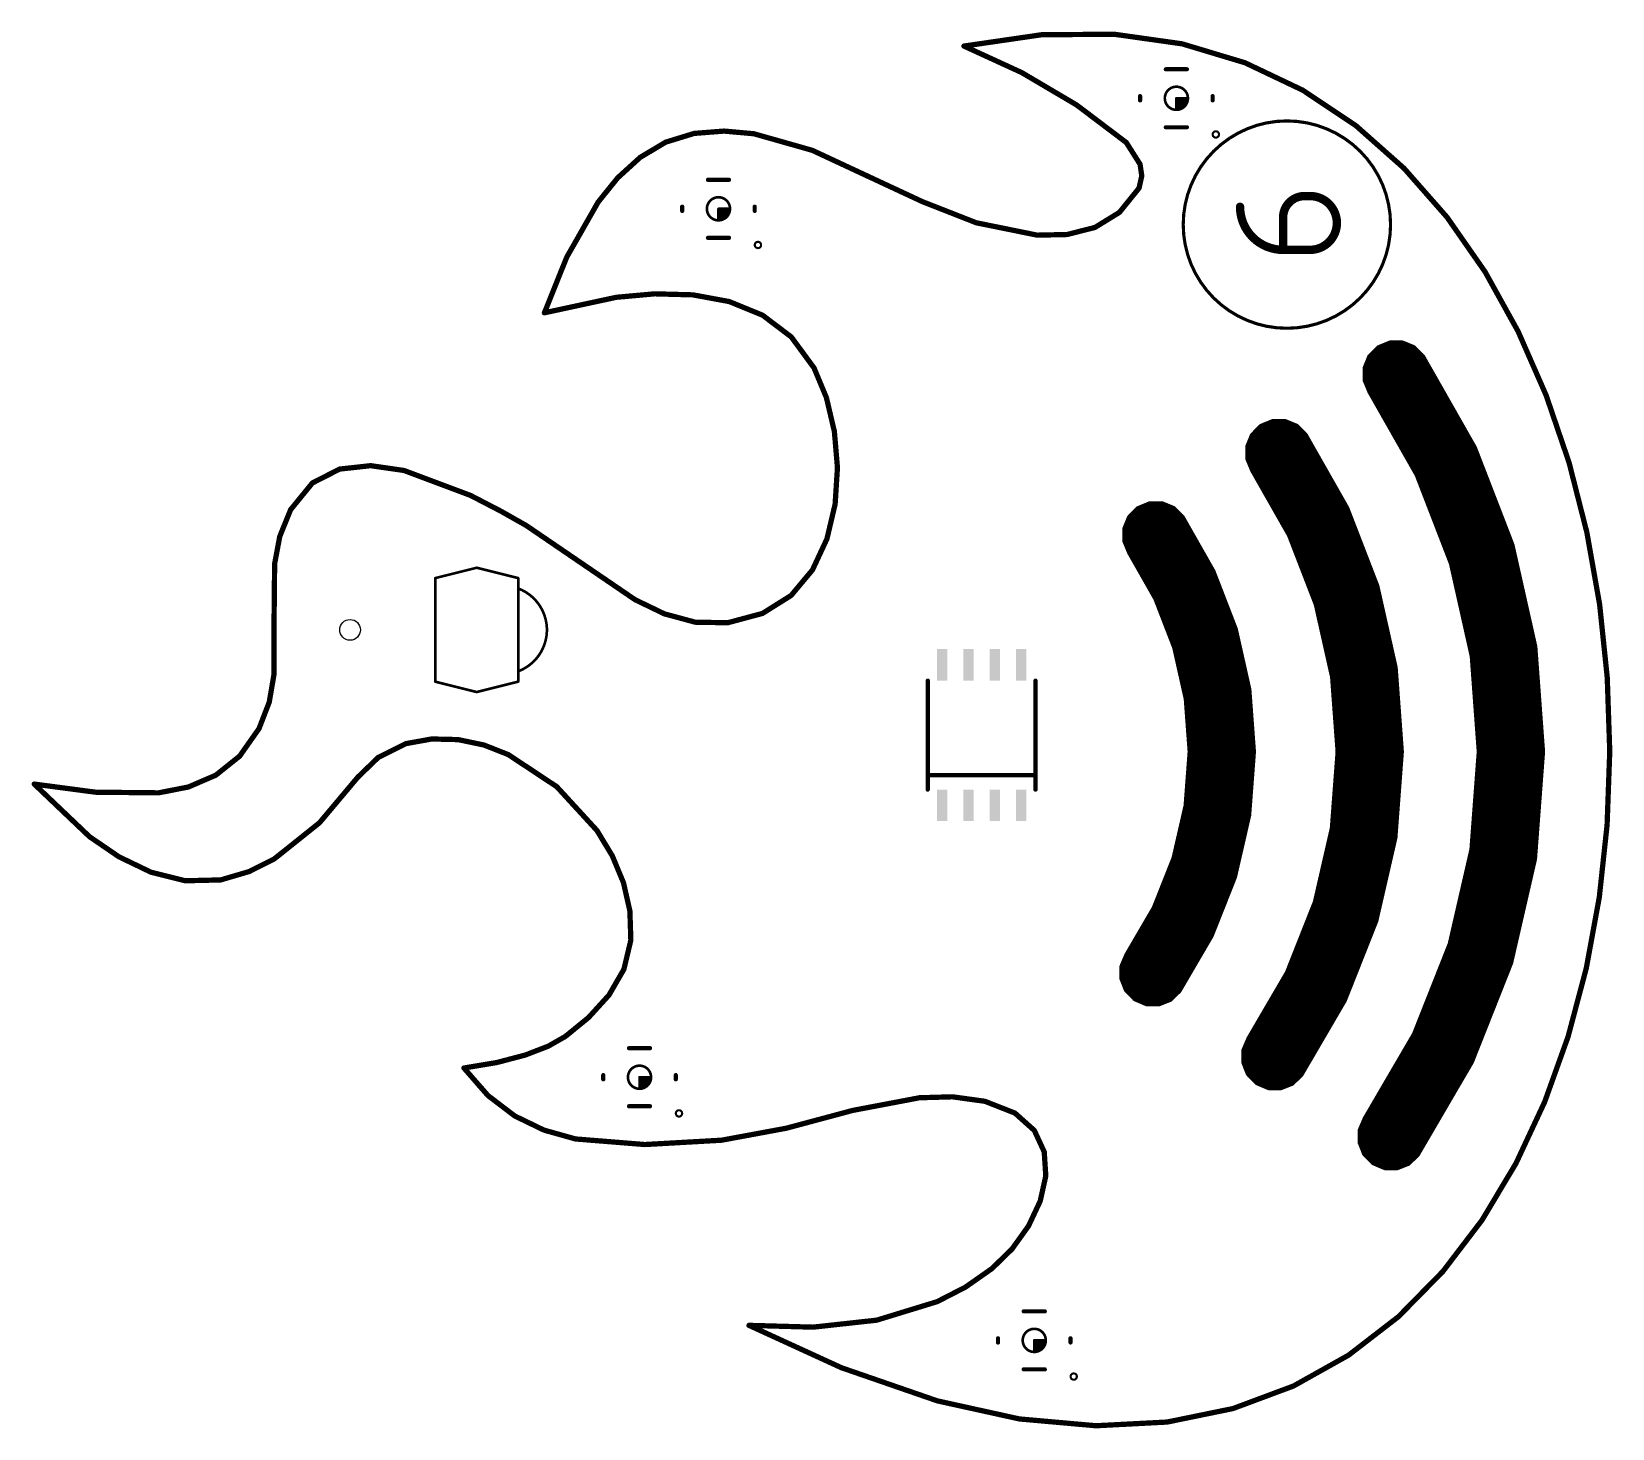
# Model space of a CAD drawing. Extents: x -0.1 to 76.2, y 11 to 78.4.
import ezdxf

# ---------------------------------------------------------------- set-up
doc = ezdxf.new("R2010")
doc.units = 0
doc.layers.add('20', color=31, linetype='CONTINUOUS')
doc.layers.add('21', color=253, linetype='CONTINUOUS')

# ---------------------------------------------------------------- blocks, each defined once
blk = doc.blocks.new('RECT')
blk.add_solid([(-0.5, -0.5), (0.5, -0.5), (-0.5, 0.5), (0.5, 0.5)])

msp = doc.modelspace()

# ---------------------------------------------------------------- linework, layer by layer
at = {"layer": '20', "const_width": 0.254}
for points in [[(44.8678, 77.7032), (48.6127, 78.2495)], [(47.6582, 76.4221), (44.8678, 77.7032)], [(48.6127, 78.2495), (52.122, 78.2737)], [(52.122, 78.2737), (55.3949, 77.8112)], [(55.3949, 77.8112), (58.4305, 76.8975)], [(50.3049, 74.8605), (47.6582, 76.4221)], [(58.4305, 76.8975), (61.2278, 75.5682)], [(61.2278, 75.5682), (63.7862, 73.8587)], [(52.7019, 73.0482), (50.3049, 74.8605)], [(30.4675, 73.0634), (31.8482, 73.4883)], [(31.8482, 73.4883), (33.2941, 73.6005)], [(33.2941, 73.6005), (34.7283, 73.4714)], [(34.7283, 73.4714), (37.5459, 72.6724)], [(63.7862, 73.8587), (66.1046, 71.8046)], [(29.2409, 72.3292), (30.4675, 73.0634)], [(37.5459, 72.6724), (42.8655, 70.1933)], [(53.3666, 72.0001), (52.7019, 73.0482)], [(28.1594, 71.3465), (29.2409, 72.3292)], [(53.4483, 71.4385), (53.3666, 72.0001)], [(66.1046, 71.8046), (68.1823, 69.4414)], [(27.2144, 70.1759), (28.1594, 71.3465)], [(52.3696, 69.6764), (53.3183, 70.8511)], [(53.3183, 70.8511), (53.4483, 71.4385)], [(25.6978, 67.5144), (27.2144, 70.1759)], [(42.8655, 70.1933), (45.4608, 69.1757)], [(51.1923, 68.952), (52.3696, 69.6764)], [(68.1823, 69.4414), (70.0183, 66.8045)], [(45.4608, 69.1757), (48.4048, 68.5777)], [(48.4048, 68.5777), (49.8497, 68.6088)], [(49.8497, 68.6088), (51.1923, 68.952)], [(24.6202, 64.8305), (25.6978, 67.5144)], [(70.0183, 66.8045), (71.6119, 63.9296)], [(28.0929, 65.5795), (24.6202, 64.8305)], [(29.9453, 65.7462), (28.0929, 65.5795)], [(31.7839, 65.6967), (29.9453, 65.7462)], [(33.5404, 65.3726), (31.7839, 65.6967)], [(35.1462, 64.7155), (33.5404, 65.3726)], [(36.5331, 63.6673), (35.1462, 64.7155)], [(37.6327, 62.1694), (36.5331, 63.6673)], [(71.6119, 63.9296), (72.9621, 60.8521)], [(38.2298, 60.7374), (37.6327, 62.1694)], [(38.614, 59.102), (38.2298, 60.7374)], [(72.9621, 60.8521), (74.0682, 57.6075)], [(38.7621, 57.358), (38.614, 59.102)], [(13.4237, 56.6183), (14.7377, 57.2888)], [(14.7377, 57.2888), (16.2369, 57.4528)], [(16.2369, 57.4528), (17.8423, 57.2214)], [(17.8423, 57.2214), (21.0566, 56.0162)], [(38.6507, 55.6002), (38.7621, 57.358)], [(74.0682, 57.6075), (74.9292, 54.2314)], [(12.3736, 55.3302), (13.4237, 56.6183)], [(21.0566, 56.0162), (22.5078, 55.2645)], [(38.2565, 53.923), (38.6507, 55.6002)], [(11.8484, 54.0394), (12.3736, 55.3302)], [(22.5078, 55.2645), (23.75, 54.5613)], [(11.6007, 52.7196), (11.8484, 54.0394)], [(23.75, 54.5613), (28.994, 50.9857)], [(74.9292, 54.2314), (75.5443, 50.7592)], [(37.5563, 52.4213), (38.2565, 53.923)], [(11.574, 50.034), (11.6007, 52.7196)], [(36.5267, 51.1896), (37.5563, 52.4213)], [(28.994, 50.9857), (30.4103, 50.3026)], [(35.1444, 50.3227), (36.5267, 51.1896)], [(30.4103, 50.3026), (31.8978, 49.8992)], [(33.471, 49.8733), (35.1444, 50.3227)], [(75.5443, 50.7592), (75.9126, 47.2265)], [(11.5662, 47.3558), (11.574, 50.034)], [(31.8978, 49.8992), (33.471, 49.8733)], [(11.3419, 46.0453), (11.5662, 47.3558)], [(75.9126, 47.2265), (76.0333, 43.6687)], [(10.8496, 44.7675), (11.3419, 46.0453)], [(9.9105, 43.4332), (10.8496, 44.7675)], [(19.1842, 44.2636), (17.9368, 44.0392)], [(20.4532, 44.2333), (19.1842, 44.2636)], [(21.6995, 43.9732), (20.4532, 44.2333)], [(8.7582, 42.5147), (9.9105, 43.4332)], [(16.6061, 43.3766), (15.6143, 42.4181)], [(17.9368, 44.0392), (16.6061, 43.3766)], [(22.8789, 43.5084), (21.6995, 43.9732)], [(25.2153, 41.9612), (22.8789, 43.5084)], [(76.0333, 43.6687), (75.9055, 40.1215)], [(0, 42.0866), (2.957, 41.6951)], [(2.672, 39.5436), (0, 42.0866)], [(6.0019, 41.6642), (7.4396, 41.9467)], [(7.4396, 41.9467), (8.7582, 42.5147)], [(15.6143, 42.4181), (13.7636, 40.2172)], [(27.156, 39.8471), (25.2153, 41.9612)], [(2.957, 41.6951), (6.0019, 41.6642)], [(4.0868, 38.5786), (2.672, 39.5436)], [(13.7636, 40.2172), (11.5853, 38.4772)], [(27.8952, 38.6271), (27.156, 39.8471)], [(75.9055, 40.1215), (75.5284, 36.6203)], [(5.6365, 37.832), (4.0868, 38.5786)], [(11.5853, 38.4772), (10.3776, 37.8679)], [(28.4362, 37.325), (27.8952, 38.6271)], [(7.2857, 37.4207), (5.6365, 37.832)], [(8.9992, 37.462), (7.2857, 37.4207)], [(10.3776, 37.8679), (8.9992, 37.462)], [(28.746, 35.9606), (28.4362, 37.325)], [(75.5284, 36.6203), (74.9011, 33.2005)], [(28.7913, 34.5539), (28.746, 35.9606)], [(28.4568, 33.1487), (28.7913, 34.5539)], [(27.7371, 31.9049), (28.4568, 33.1487)], [(74.9011, 33.2005), (74.0227, 29.8978)], [(26.7548, 30.8242), (27.7371, 31.9049)], [(25.6323, 29.9085), (26.7548, 30.8242)], [(24.8108, 29.439), (25.6323, 29.9085)], [(74.0227, 29.8978), (72.8924, 26.7477)], [(22.33, 28.6503), (23.6991, 29.0109)], [(23.6991, 29.0109), (24.8108, 29.439)], [(20.7368, 28.3835), (22.33, 28.6503)], [(21.8984, 27.0537), (20.7368, 28.3835)], [(23.1885, 26.0701), (21.8984, 27.0537)], [(42.7221, 26.949), (39.5016, 26.3383)], [(44.313, 26.9945), (42.7221, 26.949)], [(45.8788, 26.7781), (44.313, 26.9945)], [(47.328, 26.209), (45.8788, 26.7781)], [(72.8924, 26.7477), (71.5093, 23.7855)], [(24.5989, 25.3874), (23.1885, 26.0701)], [(39.5016, 26.3383), (36.2918, 25.478)], [(48.2637, 25.3716), (47.328, 26.209)], [(26.1213, 24.9603), (24.5989, 25.3874)], [(36.2918, 25.478), (33.1669, 24.8999)], [(48.7415, 24.337), (48.2637, 25.3716)], [(29.4694, 24.6912), (26.1213, 24.9603)], [(33.1669, 24.8999), (29.4694, 24.6912)], [(48.8172, 23.1766), (48.7415, 24.337)], [(71.5093, 23.7855), (69.8726, 21.047)], [(48.5465, 21.9615), (48.8172, 23.1766)], [(47.9851, 20.763), (48.5465, 21.9615)], [(47.1888, 19.6523), (47.9851, 20.763)], [(69.8726, 21.047), (67.9814, 18.5675)], [(46.2132, 18.7007), (47.1888, 19.6523)], [(44.9409, 17.8107), (46.2132, 18.7007)], [(67.9814, 18.5675), (65.8348, 16.3826)], [(43.5797, 17.111), (44.9409, 17.8107)], [(40.6584, 16.2153), (43.5797, 17.111)], [(34.4934, 15.9652), (37.5845, 15.8783)], [(38.9523, 13.9216), (34.4934, 15.9652)], [(37.5845, 15.8783), (40.6584, 16.2153)], [(65.8348, 16.3826), (63.432, 14.5279)], [(63.432, 14.5279), (60.7722, 13.0387)], [(43.5868, 12.3199), (38.9523, 13.9216)], [(60.7722, 13.0387), (57.8544, 11.9506)], [(47.5449, 11.4483), (43.5868, 12.3199)], [(51.2416, 11.12), (47.5449, 11.4483)], [(57.8544, 11.9506), (54.6778, 11.2992)], [(54.6778, 11.2992), (51.2416, 11.12)]]:
    msp.add_lwpolyline(points, dxfattribs=at)
at = {"layer": '20', "const_width": 0.127}
for points in [[(44.8943, 77.7609, 1), (44.8413, 77.6455)], [(44.8586, 77.766, 1), (44.877, 77.6404)], [(48.6123, 78.313, 1), (48.6131, 78.186)], [(48.6219, 78.1867, 1), (48.6035, 78.3123)], [(52.1309, 78.3366, 1), (52.1131, 78.2108)], [(52.1224, 78.2102, 1), (52.1216, 78.3372)], [(55.4132, 77.872, 1), (55.3766, 77.7504)], [(55.386, 77.7483, 1), (55.4038, 77.8741)], [(47.6905, 76.4768, 1), (47.6259, 76.3674)], [(47.6317, 76.3644, 1), (47.6847, 76.4798)], [(58.4578, 76.9549, 1), (58.4032, 76.8401)], [(58.4122, 76.8367, 1), (58.4488, 76.9583)], [(61.2631, 75.621, 1), (61.1925, 75.5154)], [(61.2005, 75.5108, 1), (61.2551, 75.6256)], [(50.3432, 74.9112, 1), (50.2666, 74.8098)], [(50.2726, 74.8058, 1), (50.3372, 74.9152)], [(31.8433, 73.5516, 1), (31.8531, 73.425)], [(31.8669, 73.4276, 1), (31.8295, 73.549)], [(33.2998, 73.6637, 1), (33.2884, 73.5373)], [(33.299, 73.5372, 1), (33.2892, 73.6638)], [(34.7456, 73.5325, 1), (34.711, 73.4103)], [(34.7226, 73.4082, 1), (34.734, 73.5346)], [(63.8283, 73.9062, 1), (63.7441, 73.8112)], [(63.7509, 73.8059, 1), (63.8215, 73.9115)], [(30.4488, 73.1241, 1), (30.4862, 73.0027)], [(30.5001, 73.0089, 1), (30.4349, 73.1179)], [(37.5727, 72.73, 1), (37.5191, 72.6148)], [(37.5286, 72.6113, 1), (37.5632, 72.7335)], [(52.7555, 73.0822, 1), (52.6483, 73.0142)], [(52.6636, 72.9975, 1), (52.7402, 73.0989)], [(29.2083, 72.3837, 1), (29.2735, 72.2747)], [(29.2836, 72.2822, 1), (29.1982, 72.3762)], [(53.4294, 72.0092, 1), (53.3038, 71.991)], [(53.313, 71.9661, 1), (53.4202, 72.0341)], [(66.1523, 71.8465, 1), (66.0569, 71.7627)], [(66.0625, 71.7571, 1), (66.1467, 71.8521)], [(28.1167, 71.3935, 1), (28.2021, 71.2995)], [(28.2088, 71.3066, 1), (28.11, 71.3864)], [(53.3677, 70.8112, 1), (53.2689, 70.891)], [(53.3855, 71.4294, 1), (53.5111, 71.4476)], [(53.5103, 71.4248, 1), (53.3863, 71.4522)], [(27.165, 70.2158, 1), (27.2638, 70.136)], [(27.2696, 70.1445, 1), (27.1592, 70.2073)], [(42.8887, 70.2524, 1), (42.8423, 70.1342)], [(42.8387, 70.1357, 1), (42.8923, 70.2509)], [(53.2563, 70.8648, 1), (53.3803, 70.8374)], [(52.3202, 69.7163, 1), (52.419, 69.6365)], [(52.4029, 69.6223, 1), (52.3363, 69.7305)], [(68.2344, 69.4777, 1), (68.1302, 69.4051)], [(68.1346, 69.3995, 1), (68.23, 69.4833)], [(45.4734, 69.2379, 1), (45.4482, 69.1135)], [(45.4376, 69.1166, 1), (45.484, 69.2348)], [(48.4034, 68.6412, 1), (48.4062, 68.5142)], [(48.3922, 68.5155, 1), (48.4174, 68.6399)], [(49.834, 68.6703, 1), (49.8654, 68.5473)], [(49.8511, 68.5453, 1), (49.8483, 68.6723)], [(51.159, 69.0061, 1), (51.2256, 68.8979)], [(51.208, 68.8905, 1), (51.1766, 69.0135)], [(25.6426, 67.5458, 1), (25.753, 67.483)], [(25.7567, 67.4907, 1), (25.6389, 67.5381)], [(70.0738, 66.8353, 1), (69.9628, 66.7737)], [(69.9662, 66.7682, 1), (70.0704, 66.8408)], [(28.0872, 65.6427, 1), (28.0986, 65.5163)], [(28.1063, 65.5174, 1), (28.0795, 65.6416)], [(29.947, 65.8097, 1), (29.9436, 65.6827)], [(29.951, 65.683, 1), (29.9396, 65.8094)], [(31.7954, 65.7591, 1), (31.7724, 65.6343)], [(31.7822, 65.6332, 1), (31.7856, 65.7602)], [(24.6068, 64.8926, 1), (24.6336, 64.7684)], [(24.5613, 64.8542, 1), (24.6791, 64.8068)], [(33.5644, 65.4314, 1), (33.5164, 65.3138)], [(33.5289, 65.3102, 1), (33.5519, 65.435)], [(35.1845, 64.7662, 1), (35.1079, 64.6648)], [(35.1222, 64.6567, 1), (35.1702, 64.7743)], [(36.5843, 63.7049, 1), (36.4819, 63.6297)], [(36.4948, 63.6166, 1), (36.5714, 63.718)], [(71.67, 63.9551, 1), (71.5538, 63.9041)], [(71.5564, 63.8988, 1), (71.6674, 63.9604)], [(37.6913, 62.1938, 1), (37.5741, 62.145)], [(37.5815, 62.1318, 1), (37.6839, 62.207)], [(38.2916, 60.7519, 1), (38.168, 60.7229)], [(38.1712, 60.713, 1), (38.2884, 60.7618)], [(73.0222, 60.8726, 1), (72.902, 60.8316)], [(72.904, 60.8266, 1), (73.0202, 60.8776)], [(38.6773, 59.1074, 1), (38.5507, 59.0966)], [(38.5522, 59.0875, 1), (38.6758, 59.1165)], [(14.7308, 57.3519, 1), (14.7446, 57.2257)], [(14.7666, 57.2322, 1), (14.7088, 57.3454)], [(16.246, 57.5157, 1), (16.2278, 57.3899)], [(16.2438, 57.3897, 1), (16.23, 57.5159)], [(17.8646, 57.2809, 1), (17.82, 57.1619)], [(17.8332, 57.1585, 1), (17.8514, 57.2843)], [(38.8255, 57.354, 1), (38.6987, 57.362)], [(38.6988, 57.3526, 1), (38.8254, 57.3634)], [(74.1297, 57.6232, 1), (74.0067, 57.5918)], [(74.0081, 57.587, 1), (74.1283, 57.628)], [(13.3948, 56.6749, 1), (13.4526, 56.5617)], [(13.4729, 56.5782, 1), (13.3745, 56.6584)], [(21.0858, 56.0726, 1), (21.0274, 55.9598)], [(21.0343, 55.9567, 1), (21.0789, 56.0757)], [(38.7125, 55.5857, 1), (38.5889, 55.6147)], [(12.3244, 55.3703, 1), (12.4228, 55.2901)], [(12.4324, 55.3063, 1), (12.3148, 55.3541)], [(22.5391, 55.3198, 1), (22.4765, 55.2092)], [(22.4786, 55.2081, 1), (22.537, 55.3209)], [(38.5873, 55.6042, 1), (38.7141, 55.5962)], [(11.9108, 54.0277, 1), (11.786, 54.0511)], [(23.7858, 54.6138, 1), (23.7142, 54.5088)], [(23.7187, 54.506, 1), (23.7813, 54.6166)], [(74.9917, 54.2425, 1), (74.8667, 54.2203)], [(74.8677, 54.2157, 1), (74.9907, 54.2471)], [(11.7896, 54.0633, 1), (11.9072, 54.0155)], [(38.1947, 53.9375, 1), (38.3183, 53.9085)], [(38.3141, 53.8962, 1), (38.1989, 53.9498)], [(11.6642, 52.719, 1), (11.5372, 52.7202)], [(11.5383, 52.7313, 1), (11.6631, 52.7079)], [(37.4987, 52.4481, 1), (37.6139, 52.3945)], [(37.605, 52.3806, 1), (37.5076, 52.462)], [(29.0216, 51.0429, 1), (28.9664, 50.9285)], [(36.478, 51.2303, 1), (36.5754, 51.1489)], [(36.5604, 51.1358, 1), (36.493, 51.2434)], [(28.9582, 50.9332, 1), (29.0298, 51.0382)], [(30.4269, 50.3639, 1), (30.3937, 50.2413)], [(30.3827, 50.2454, 1), (30.4379, 50.3598)], [(35.1107, 50.3765, 1), (35.1781, 50.2689)], [(35.1609, 50.2614, 1), (35.1279, 50.384)], [(75.6075, 50.7658, 1), (75.4811, 50.7526)], [(75.4818, 50.7481, 1), (75.6068, 50.7703)], [(11.6375, 50.0338, 1), (11.5105, 50.0342)], [(11.5105, 50.0346, 1), (11.6375, 50.0334)], [(31.8988, 49.9627, 1), (31.8968, 49.8357)], [(31.8812, 49.8379, 1), (31.9144, 49.9605)], [(33.4545, 49.9346, 1), (33.4875, 49.812)], [(33.47, 49.8098, 1), (33.472, 49.9368)], [(11.5027, 47.356, 1), (11.6297, 47.3556)], [(11.6288, 47.3451, 1), (11.5036, 47.3665)], [(75.9761, 47.2287, 1), (75.8491, 47.2243)], [(75.8494, 47.2199, 1), (75.9758, 47.2331)], [(11.2793, 46.056, 1), (11.4045, 46.0346)], [(11.4012, 46.0225, 1), (11.2826, 46.0681)], [(10.7903, 44.7903, 1), (10.9089, 44.7447)], [(10.9015, 44.731, 1), (10.7977, 44.804)], [(19.1857, 44.3271, 1), (19.1827, 44.2001)], [(19.1954, 44.2011, 1), (19.173, 44.3261)], [(20.4662, 44.2955, 1), (20.4402, 44.1711)], [(20.4517, 44.1698, 1), (20.4547, 44.2968)], [(9.8586, 43.4697, 1), (9.9624, 43.3967)], [(9.9501, 43.3835, 1), (9.8709, 43.4829)], [(16.5778, 43.4334, 1), (16.6344, 43.3198)], [(16.6502, 43.3309, 1), (16.562, 43.4223)], [(17.9256, 44.1017, 1), (17.948, 43.9767)], [(17.9651, 43.9824, 1), (17.9085, 44.096)], [(21.7228, 44.0323, 1), (21.6762, 43.9141)], [(21.6865, 43.911, 1), (21.7125, 44.0354)], [(22.914, 43.5613, 1), (22.8438, 43.4555)], [(22.8556, 43.4493, 1), (22.9022, 43.5675)], [(76.0968, 43.6664, 1), (75.9698, 43.671)], [(75.9698, 43.6665, 1), (76.0968, 43.6709)], [(0.0083, 42.1496, 1), (-0.0083, 42.0236)], [(0.0438, 42.1326, 1), (-0.0438, 42.0406)], [(7.4145, 42.005, 1), (7.4647, 41.8884)], [(7.4518, 41.8844, 1), (7.4274, 42.009)], [(8.7186, 42.5644, 1), (8.7978, 42.465)], [(8.7833, 42.4564, 1), (8.7331, 42.573)], [(15.5702, 42.4638, 1), (15.6584, 42.3724)], [(15.6629, 42.3772, 1), (15.5657, 42.459)], [(25.2621, 42.0041, 1), (25.1685, 41.9183)], [(25.1802, 41.9083, 1), (25.2504, 42.0141)], [(2.9576, 41.7586, 1), (2.9564, 41.6316)], [(2.9487, 41.6321, 1), (2.9653, 41.7581)], [(5.9897, 41.7265, 1), (6.0141, 41.6019)], [(6.0013, 41.6007, 1), (6.0025, 41.7277)], [(2.7078, 39.5961, 1), (2.6362, 39.4911)], [(13.715, 40.2581, 1), (13.8122, 40.1763)], [(13.8032, 40.1676, 1), (13.724, 40.2668)], [(27.2103, 39.88, 1), (27.1017, 39.8142)], [(27.1092, 39.8042, 1), (27.2028, 39.89)], [(75.842, 40.1238, 1), (75.969, 40.1192)], [(75.9686, 40.1147, 1), (75.8424, 40.1283)], [(2.6282, 39.4976, 1), (2.7158, 39.5896)], [(4.1144, 38.6358, 1), (4.0592, 38.5214)], [(4.051, 38.5261, 1), (4.1226, 38.6311)], [(11.5457, 38.5268, 1), (11.6249, 38.4276)], [(11.6139, 38.4205, 1), (11.5567, 38.5339)], [(27.9538, 38.6515, 1), (27.8366, 38.6027)], [(27.8409, 38.5942, 1), (27.9495, 38.66)], [(5.6519, 37.8936, 1), (5.6211, 37.7704)], [(5.6089, 37.7748, 1), (5.6641, 37.8892)], [(7.2842, 37.4842, 1), (7.2872, 37.3572)], [(7.2703, 37.3591, 1), (7.3011, 37.4823)], [(8.9813, 37.5229, 1), (9.0171, 37.4011)], [(9.0007, 37.3985, 1), (8.9977, 37.5255)], [(10.349, 37.9246, 1), (10.4062, 37.8112)], [(10.3955, 37.807, 1), (10.3597, 37.9288)], [(28.4981, 37.3391, 1), (28.3743, 37.3109)], [(28.3776, 37.3006, 1), (28.4948, 37.3494)], [(75.4653, 36.6271, 1), (75.5915, 36.6135)], [(75.5909, 36.6088, 1), (75.4659, 36.6318)], [(28.8095, 35.9626, 1), (28.6825, 35.9586)], [(28.6841, 35.9465, 1), (28.8079, 35.9747)], [(28.7278, 34.5519, 1), (28.8548, 34.5559)], [(28.8531, 34.5392, 1), (28.7295, 34.5686)], [(28.395, 33.1634, 1), (28.5186, 33.134)], [(28.5118, 33.1169, 1), (28.4018, 33.1805)], [(74.8386, 33.212, 1), (74.9636, 33.189)], [(74.9625, 33.1842, 1), (74.8397, 33.2168)], [(27.6821, 31.9367, 1), (27.7921, 31.8731)], [(27.7841, 31.8622, 1), (27.6901, 31.9476)], [(26.7078, 30.8669, 1), (26.8018, 30.7815)], [(26.7949, 30.775, 1), (26.7147, 30.8734)], [(25.5922, 29.9577, 1), (25.6724, 29.8593)], [(25.6638, 29.8534, 1), (25.6008, 29.9636)], [(73.9613, 29.9141, 1), (74.0841, 29.8815)], [(74.0825, 29.8764, 1), (73.9629, 29.9192)], [(23.6763, 29.0702, 1), (23.7219, 28.9516)], [(23.7153, 28.9495, 1), (23.6829, 29.0723)], [(24.7793, 29.4941, 1), (24.8423, 29.3839)], [(24.8336, 29.3797, 1), (24.788, 29.4983)], [(20.7846, 28.4253, 1), (20.689, 28.3417)], [(20.7263, 28.4461, 1), (20.7473, 28.3209)], [(22.3138, 28.7117, 1), (22.3462, 28.5889)], [(22.3405, 28.5877, 1), (22.3195, 28.7129)], [(21.9369, 27.1042, 1), (21.8599, 27.0032)], [(21.8506, 27.0119, 1), (21.9462, 27.0955)], [(42.7203, 27.0125, 1), (42.7239, 26.8855)], [(42.7339, 26.8866, 1), (42.7103, 27.0114)], [(44.3217, 27.0574, 1), (44.3043, 26.9316)], [(44.3148, 26.931, 1), (44.3112, 27.058)], [(45.902, 26.8372, 1), (45.8556, 26.719)], [(45.8701, 26.7152, 1), (45.8875, 26.841)], [(72.8326, 26.7691, 1), (72.9522, 26.7263)], [(72.9499, 26.7208, 1), (72.8349, 26.7746)], [(23.2162, 26.1273, 1), (23.1608, 26.0129)], [(23.15, 26.0196, 1), (23.227, 26.1206)], [(39.4898, 26.4007, 1), (39.5134, 26.2759)], [(39.518, 26.277, 1), (39.4852, 26.3996)], [(47.3703, 26.2563, 1), (47.2857, 26.1617)], [(47.3048, 26.1499, 1), (47.3512, 26.2681)], [(24.6161, 25.4485, 1), (24.5817, 25.3263)], [(24.5712, 25.3302, 1), (24.6266, 25.4446)], [(36.2754, 25.5393, 1), (36.3082, 25.4167)], [(36.3034, 25.4156, 1), (36.2802, 25.5404)], [(48.3213, 25.3982, 1), (48.2061, 25.345)], [(48.2214, 25.3243, 1), (48.306, 25.4189)], [(26.1264, 25.0236, 1), (26.1162, 24.897)], [(26.1041, 24.8992, 1), (26.1385, 25.0214)], [(29.4658, 24.7546, 1), (29.473, 24.6278)], [(29.4643, 24.6279, 1), (29.4745, 24.7545)], [(33.1553, 24.9623, 1), (33.1785, 24.8375)], [(33.1705, 24.8365, 1), (33.1633, 24.9633)], [(48.8049, 24.3411, 1), (48.6781, 24.3329)], [(48.6839, 24.3104, 1), (48.7991, 24.3636)], [(71.4518, 23.8124, 1), (71.5668, 23.7586)], [(71.5638, 23.7529, 1), (71.4548, 23.8181)], [(48.7538, 23.1725, 1), (48.8806, 23.1807)], [(48.8792, 23.1628, 1), (48.7552, 23.1904)], [(48.4845, 21.9753, 1), (48.6085, 21.9477)], [(48.604, 21.9346, 1), (48.489, 21.9884)], [(47.9276, 20.7899, 1), (48.0426, 20.7361)], [(48.0367, 20.726, 1), (47.9335, 20.8)], [(69.8181, 21.0796, 1), (69.9271, 21.0144)], [(69.9231, 21.0085, 1), (69.8221, 21.0855)], [(47.1372, 19.6893, 1), (47.2404, 19.6153)], [(47.2331, 19.6068, 1), (47.1445, 19.6978)], [(46.1689, 18.7462, 1), (46.2575, 18.6552)], [(46.2496, 18.6487, 1), (46.1768, 18.7527)], [(67.9309, 18.606, 1), (68.0319, 18.529)], [(68.0267, 18.523, 1), (67.9361, 18.612)], [(44.9045, 17.8627, 1), (44.9773, 17.7587)], [(44.9699, 17.7542, 1), (44.9119, 17.8672)], [(43.5507, 17.1675, 1), (43.6087, 17.0545)], [(43.5983, 17.0503, 1), (43.5611, 17.1717)], [(34.4952, 16.0287, 1), (34.4916, 15.9017)], [(34.5199, 16.0229, 1), (34.4669, 15.9075)], [(40.6398, 16.276, 1), (40.677, 16.1546)], [(40.6653, 16.1522, 1), (40.6515, 16.2784)], [(65.7895, 16.4271, 1), (65.8801, 16.3381)], [(65.8736, 16.3323, 1), (65.796, 16.4329)], [(37.5776, 15.9414, 1), (37.5914, 15.8152)], [(37.5827, 15.8148, 1), (37.5863, 15.9418)], [(63.3932, 14.5782, 1), (63.4708, 14.4776)], [(63.463, 14.4725, 1), (63.401, 14.5833)], [(38.973, 13.9816, 1), (38.9316, 13.8616)], [(38.9258, 13.8639, 1), (38.9788, 13.9793)], [(60.7412, 13.0941, 1), (60.8032, 12.9833)], [(60.7944, 12.9792, 1), (60.75, 13.0982)], [(43.6005, 12.3819, 1), (43.5731, 12.2579)], [(43.5661, 12.2599, 1), (43.6075, 12.3799)], [(47.5505, 11.5116, 1), (47.5393, 11.385)], [(47.5312, 11.3863, 1), (47.5586, 11.5103)], [(57.8322, 12.0101, 1), (57.8766, 11.8911)], [(57.8672, 11.8884, 1), (57.8416, 12.0128)], [(51.2383, 11.1834, 1), (51.2449, 11.0566)], [(51.236, 11.0567, 1), (51.2472, 11.1833)], [(54.665, 11.3614, 1), (54.6906, 11.237)], [(54.6811, 11.2358, 1), (54.6745, 11.3626)]]:
    msp.add_lwpolyline(points, format="xyb", dxfattribs=at)
at = {"layer": '20'}
msp.add_circle((15.24, 49.53), 0.5, dxfattribs=at)
at = {"layer": '21'}
for points, const_width in [([(55.626, 76.584), (54.61, 76.584)], 0.2032), ([(53.368, 75.2856), (53.368, 75.0824)], 0.2032), ([(55.118, 75.184), (55.118, 74.6252)], 0.127), ([(55.6768, 75.184), (55.118, 75.184)], 0.127), ([(55.118, 75.057), (55.6606, 75.057)], 0.127), ([(55.118, 74.93), (55.6128, 74.93)], 0.127), ([(55.118, 74.803), (55.5247, 74.803)], 0.127), ([(55.3318, 74.6677), (55.4285, 74.7194)], 0.127), ([(55.4285, 74.7194), (55.5131, 74.7889)], 0.127), ([(55.5131, 74.7889), (55.5826, 74.8735)], 0.127), ([(55.5826, 74.8735), (55.6343, 74.9702)], 0.127), ([(55.6343, 74.9702), (55.6661, 75.075)], 0.127), ([(55.6661, 75.075), (55.6768, 75.184)], 0.127), ([(56.868, 75.2856), (56.868, 75.0824)], 0.2032), ([(55.118, 74.676), (55.3473, 74.676)], 0.127), ([(55.118, 74.6252), (55.227, 74.6359)], 0.127), ([(55.227, 74.6359), (55.3318, 74.6677)], 0.127), ([(55.626, 73.784), (54.61, 73.784)], 0.2032), ([(33.528, 71.25), (32.512, 71.25)], 0.2032), ([(61.3071, 70.4652), (61.5668, 70.4652)], 0.4064), ([(31.27, 69.9516), (31.27, 69.7484)], 0.2032), ([(33.02, 69.85), (33.02, 69.2912)], 0.127), ([(33.5788, 69.85), (33.02, 69.85)], 0.127), ([(33.02, 69.723), (33.5626, 69.723)], 0.127), ([(33.02, 69.596), (33.5148, 69.596)], 0.127), ([(33.02, 69.469), (33.4267, 69.469)], 0.127), ([(33.2338, 69.3337), (33.3305, 69.3854)], 0.127), ([(33.3305, 69.3854), (33.4151, 69.4549)], 0.127), ([(33.4151, 69.4549), (33.4846, 69.5395)], 0.127), ([(33.4846, 69.5395), (33.5363, 69.6362)], 0.127), ([(33.5363, 69.6362), (33.5681, 69.741)], 0.127), ([(33.5681, 69.741), (33.5788, 69.85)], 0.127), ([(34.77, 69.9516), (34.77, 69.7484)], 0.2032), ([(60.2686, 67.8688), (60.2686, 69.4267)], 0.4064), ([(33.02, 69.342), (33.2493, 69.342)], 0.127), ([(33.02, 69.2912), (33.129, 69.3019)], 0.127), ([(33.129, 69.3019), (33.2338, 69.3337)], 0.127), ([(33.528, 68.45), (32.512, 68.45)], 0.2032), ([(61.5668, 67.8688), (60.2686, 67.8688)], 0.4064), ([(64.8792, 63.1398), (65.4384, 63.3705)], 0.254), ([(65.1366, 63.246), (66.324, 63.246)], 0.254), ([(65.4384, 63.3705), (66.0227, 63.3688)], 0.254), ([(66.0227, 63.3688), (66.5638, 63.1483)], 0.254), ([(64.2333, 62.1684), (64.4535, 62.7097)], 0.254), ([(64.3617, 62.484), (67.1288, 62.484)], 0.254), ([(64.4535, 62.7097), (64.8792, 63.1398)], 0.254), ([(64.4815, 62.738), (66.9774, 62.738)], 0.254), ([(64.7329, 62.992), (66.7213, 62.992)], 0.254), ([(66.5638, 63.1483), (66.9935, 62.722)], 0.254), ([(66.9935, 62.722), (69.4981, 58.3175)], 0.254), ([(64.2318, 61.584), (64.2333, 62.1684)], 0.254), ([(64.2322, 61.722), (67.5621, 61.722)], 0.254), ([(64.2328, 61.976), (67.4177, 61.976)], 0.254), ([(64.2584, 62.23), (67.2733, 62.23)], 0.254), ([(64.4624, 61.0244), (64.2318, 61.584)], 0.254), ([(64.2796, 61.468), (67.7066, 61.468)], 0.254), ([(64.3843, 61.214), (67.851, 61.214)], 0.254), ([(66.7431, 57.0119), (64.4624, 61.0244)], 0.254), ([(64.499, 60.96), (67.9955, 60.96)], 0.254), ([(64.6434, 60.706), (68.1399, 60.706)], 0.254), ([(64.7878, 60.452), (68.2843, 60.452)], 0.254), ([(64.9321, 60.198), (68.4288, 60.198)], 0.254), ([(59.2167, 59.3496), (59.7763, 59.5803)], 0.254), ([(59.4263, 59.436), (60.7115, 59.436)], 0.254), ([(59.7763, 59.5803), (60.3607, 59.5788)], 0.254), ([(60.3607, 59.5788), (60.9019, 59.3585)], 0.254), ([(65.0765, 59.944), (68.5732, 59.944)], 0.254), ([(65.2209, 59.69), (68.7176, 59.69)], 0.254), ([(65.3652, 59.436), (68.8621, 59.436)], 0.254), ([(58.57, 58.3788), (58.7905, 58.9199)], 0.254), ([(58.6903, 58.674), (61.4791, 58.674)], 0.254), ([(58.7905, 58.9199), (59.2167, 59.3496)], 0.254), ([(58.7985, 58.928), (61.3348, 58.928)], 0.254), ([(59.0505, 59.182), (61.0803, 59.182)], 0.254), ([(60.9019, 59.3585), (61.332, 58.9329)], 0.254), ([(61.332, 58.9329), (63.3381, 55.4029)], 0.254), ([(65.5096, 59.182), (69.0065, 59.182)], 0.254), ([(65.654, 58.928), (69.1509, 58.928)], 0.254), ([(65.7984, 58.674), (69.2954, 58.674)], 0.254), ([(58.5688, 57.7944), (58.57, 58.3788)], 0.254), ([(58.569, 57.912), (61.9122, 57.912)], 0.254), ([(58.5696, 58.166), (61.7678, 58.166)], 0.254), ([(58.5868, 58.42), (61.6235, 58.42)], 0.254), ([(65.9427, 58.42), (69.4398, 58.42)], 0.254), ([(66.0871, 58.166), (69.5567, 58.166)], 0.254), ([(66.2315, 57.912), (69.6549, 57.912)], 0.254), ([(69.4981, 58.3175), (71.3119, 53.6256)], 0.254), ([(58.8001, 57.2352), (58.5688, 57.7944)], 0.254), ([(58.6252, 57.658), (62.0565, 57.658)], 0.254), ([(58.7303, 57.404), (62.2009, 57.404)], 0.254), ([(60.5832, 54.0975), (58.8001, 57.2352)], 0.254), ([(58.8485, 57.15), (62.3452, 57.15)], 0.254), ([(66.3759, 57.658), (69.7531, 57.658)], 0.254), ([(66.5202, 57.404), (69.8512, 57.404)], 0.254), ([(66.6646, 57.15), (69.9494, 57.15)], 0.254), ([(58.9929, 56.896), (62.4896, 56.896)], 0.254), ([(59.1372, 56.642), (62.6339, 56.642)], 0.254), ([(59.2816, 56.388), (62.7783, 56.388)], 0.254), ([(68.3951, 52.7377), (66.7431, 57.0119)], 0.254), ([(66.7879, 56.896), (70.0476, 56.896)], 0.254), ([(66.8861, 56.642), (70.1458, 56.642)], 0.254), ([(66.9842, 56.388), (70.244, 56.388)], 0.254), ([(53.2825, 55.3799), (53.8421, 55.61)], 0.254), ([(53.8421, 55.61), (54.4263, 55.6082)], 0.254), ([(54.4263, 55.6082), (54.9672, 55.3878)], 0.254), ([(59.4259, 56.134), (62.9226, 56.134)], 0.254), ([(59.5702, 55.88), (63.067, 55.88)], 0.254), ([(59.7146, 55.626), (63.2113, 55.626)], 0.254), ([(67.0824, 56.134), (70.3422, 56.134)], 0.254), ([(67.1806, 55.88), (70.4404, 55.88)], 0.254), ([(67.2788, 55.626), (70.5386, 55.626)], 0.254), ([(52.6357, 54.4082), (52.8562, 54.9496)], 0.254), ([(52.8213, 54.864), (55.4526, 54.864)], 0.254), ([(52.8562, 54.9496), (53.2825, 55.3799)], 0.254), ([(53.023, 55.118), (55.2395, 55.118)], 0.254), ([(53.2747, 55.372), (54.9831, 55.372)], 0.254), ([(54.9672, 55.3878), (55.3968, 54.9621)], 0.254), ([(55.3968, 54.9621), (56.8829, 52.3481)], 0.254), ([(59.8589, 55.372), (63.35, 55.372)], 0.254), ([(60.0033, 55.118), (63.4482, 55.118)], 0.254), ([(60.1476, 54.864), (63.5464, 54.864)], 0.254), ([(63.3381, 55.4029), (64.7913, 51.6428)], 0.254), ([(67.3769, 55.372), (70.6368, 55.372)], 0.254), ([(67.4751, 55.118), (70.735, 55.118)], 0.254), ([(67.5733, 54.864), (70.8332, 54.864)], 0.254), ([(52.6341, 53.8237), (52.6357, 54.4082)], 0.254), ([(52.6349, 54.102), (55.8858, 54.102)], 0.254), ([(52.6356, 54.356), (55.7414, 54.356)], 0.254), ([(52.7179, 54.61), (55.597, 54.61)], 0.254), ([(60.292, 54.61), (63.6445, 54.61)], 0.254), ([(60.4363, 54.356), (63.7427, 54.356)], 0.254), ([(60.5806, 54.102), (63.8409, 54.102)], 0.254), ([(61.8748, 50.7553), (60.5832, 54.0975)], 0.254), ([(67.6714, 54.61), (70.9313, 54.61)], 0.254), ([(67.7696, 54.356), (71.0295, 54.356)], 0.254), ([(67.8678, 54.102), (71.1277, 54.102)], 0.254), ([(52.8648, 53.2645), (52.6341, 53.8237)], 0.254), ([(52.6342, 53.848), (56.0302, 53.848)], 0.254), ([(52.7289, 53.594), (56.1746, 53.594)], 0.254), ([(52.8337, 53.34), (56.319, 53.34)], 0.254), ([(60.6796, 53.848), (63.939, 53.848)], 0.254), ([(60.7778, 53.594), (64.0372, 53.594)], 0.254), ([(60.8759, 53.34), (64.1354, 53.34)], 0.254), ([(67.966, 53.848), (71.2259, 53.848)], 0.254), ([(68.0641, 53.594), (71.319, 53.594)], 0.254), ([(68.1623, 53.34), (71.376, 53.34)], 0.254), ([(71.3119, 53.6256), (72.4148, 48.7132)], 0.254), ([(54.1279, 51.0431), (52.8648, 53.2645)], 0.254), ([(52.9663, 53.086), (56.4634, 53.086)], 0.254), ([(53.1107, 52.832), (56.6078, 52.832)], 0.254), ([(53.2552, 52.578), (56.7522, 52.578)], 0.254), ([(60.9741, 53.086), (64.2335, 53.086)], 0.254), ([(61.0723, 52.832), (64.3317, 52.832)], 0.254), ([(61.1704, 52.578), (64.4299, 52.578)], 0.254), ([(68.2605, 53.086), (71.433, 53.086)], 0.254), ([(68.3587, 52.832), (71.4901, 52.832)], 0.254), ([(69.3999, 48.2625), (68.3951, 52.7377)], 0.254), ([(68.431, 52.578), (71.5471, 52.578)], 0.254), ([(19.355, 52.0288), (21.355, 52.5288)], 0.127), ([(19.355, 47.0288), (19.355, 52.0288)], 0.127), ([(21.355, 52.5288), (23.355, 52.0288)], 0.127), ([(23.355, 52.0288), (23.355, 51.5288)], 0.127), ([(53.3996, 52.324), (56.8922, 52.324)], 0.254), ([(53.544, 52.07), (56.9904, 52.07)], 0.254), ([(53.6884, 51.816), (57.0886, 51.816)], 0.254), ([(56.8829, 52.3481), (57.9592, 49.5644)], 0.254), ([(61.2686, 52.324), (64.528, 52.324)], 0.254), ([(61.3667, 52.07), (64.6262, 52.07)], 0.254), ([(61.4649, 51.816), (64.7244, 51.816)], 0.254), ([(68.488, 52.324), (71.6041, 52.324)], 0.254), ([(68.545, 52.07), (71.6612, 52.07)], 0.254), ([(68.602, 51.816), (71.7182, 51.816)], 0.254), ([(23.355, 51.5288), (23.355, 47.5288)], 0.127), ([(53.8329, 51.562), (57.1868, 51.562)], 0.254), ([(53.9773, 51.308), (57.285, 51.308)], 0.254), ([(54.1217, 51.054), (57.3833, 51.054)], 0.254), ([(55.0427, 48.6773), (54.1279, 51.0431)], 0.254), ([(61.5631, 51.562), (64.8094, 51.562)], 0.254), ([(61.6612, 51.308), (64.8665, 51.308)], 0.254), ([(61.7594, 51.054), (64.9235, 51.054)], 0.254), ([(64.7913, 51.6428), (65.6752, 47.7063)], 0.254), ([(68.6591, 51.562), (71.7752, 51.562)], 0.254), ([(68.7161, 51.308), (71.8322, 51.308)], 0.254), ([(68.7731, 51.054), (71.8893, 51.054)], 0.254), ([(54.2219, 50.8), (57.4815, 50.8)], 0.254), ([(54.3201, 50.546), (57.5797, 50.546)], 0.254), ([(54.4183, 50.292), (57.6779, 50.292)], 0.254), ([(61.8575, 50.8), (64.9805, 50.8)], 0.254), ([(62.6604, 47.256), (61.8748, 50.7553)], 0.254), ([(61.9218, 50.546), (65.0376, 50.546)], 0.254), ([(61.9788, 50.292), (65.0946, 50.292)], 0.254), ([(68.8302, 50.8), (71.9463, 50.8)], 0.254), ([(68.8872, 50.546), (72.0033, 50.546)], 0.254), ([(68.9442, 50.292), (72.0603, 50.292)], 0.254), ([(54.5166, 50.038), (57.7761, 50.038)], 0.254), ([(54.6148, 49.784), (57.8743, 49.784)], 0.254), ([(54.713, 49.53), (57.9669, 49.53)], 0.254), ([(57.9592, 49.5644), (58.6138, 46.6508)], 0.254), ([(62.0358, 50.038), (65.1516, 50.038)], 0.254), ([(62.0929, 49.784), (65.2087, 49.784)], 0.254), ([(62.1499, 49.53), (65.2657, 49.53)], 0.254), ([(69.0013, 50.038), (72.1174, 50.038)], 0.254), ([(69.0583, 49.784), (72.1744, 49.784)], 0.254), ([(69.1153, 49.53), (72.2314, 49.53)], 0.254), ([(54.8112, 49.276), (58.024, 49.276)], 0.254), ([(54.9094, 49.022), (58.0811, 49.022)], 0.254), ([(55.0076, 48.768), (58.1381, 48.768)], 0.254), ([(62.2069, 49.276), (65.3227, 49.276)], 0.254), ([(62.2639, 49.022), (65.3798, 49.022)], 0.254), ([(62.321, 48.768), (65.4368, 48.768)], 0.254), ([(69.1723, 49.276), (72.2884, 49.276)], 0.254), ([(69.2294, 49.022), (72.3455, 49.022)], 0.254), ([(69.2864, 48.768), (72.4025, 48.768)], 0.254), ([(72.4148, 48.7132), (72.7869, 43.6472)], 0.254), ([(55.599, 46.2007), (55.0427, 48.6773)], 0.254), ([(55.0794, 48.514), (58.1952, 48.514)], 0.254), ([(55.1364, 48.26), (58.2523, 48.26)], 0.254), ([(55.1935, 48.006), (58.3093, 48.006)], 0.254), ([(62.378, 48.514), (65.4938, 48.514)], 0.254), ([(62.435, 48.26), (65.5509, 48.26)], 0.254), ([(62.492, 48.006), (65.6079, 48.006)], 0.254), ([(69.3434, 48.514), (72.4294, 48.514)], 0.254), ([(69.7389, 43.6472), (69.3999, 48.2625)], 0.254), ([(69.4001, 48.26), (72.4481, 48.26)], 0.254), ([(69.4187, 48.006), (72.4667, 48.006)], 0.254), ([(23.355, 47.5288), (23.355, 47.0288)], 0.127), ([(55.2505, 47.752), (58.3664, 47.752)], 0.254), ([(55.3076, 47.498), (58.4235, 47.498)], 0.254), ([(55.3647, 47.244), (58.4805, 47.244)], 0.254), ([(62.5491, 47.752), (65.6649, 47.752)], 0.254), ([(62.6061, 47.498), (65.6905, 47.498)], 0.254), ([(62.9255, 43.6472), (62.6604, 47.256)], 0.254), ([(62.6613, 47.244), (65.7092, 47.244)], 0.254), ([(65.6752, 47.7063), (65.9735, 43.6472)], 0.254), ([(69.4374, 47.752), (72.4854, 47.752)], 0.254), ([(69.4561, 47.498), (72.5041, 47.498)], 0.254), ([(69.4747, 47.244), (72.5227, 47.244)], 0.254), ([(21.355, 46.5288), (19.355, 47.0288)], 0.127), ([(23.355, 47.0288), (21.355, 46.5288)], 0.127), ([(43.12, 42.52), (43.12, 47.08)], 0.2032), ([(48.32, 47.08), (48.32, 42.52)], 0.2032), ([(55.4217, 46.99), (58.5376, 46.99)], 0.254), ([(55.4788, 46.736), (58.5947, 46.736)], 0.254), ([(55.5358, 46.482), (58.6262, 46.482)], 0.254), ([(58.6138, 46.6508), (58.8347, 43.6472)], 0.254), ([(62.6799, 46.99), (65.7278, 46.99)], 0.254), ([(62.6986, 46.736), (65.7465, 46.736)], 0.254), ([(62.7173, 46.482), (65.7652, 46.482)], 0.254), ([(69.4934, 46.99), (72.5414, 46.99)], 0.254), ([(69.512, 46.736), (72.56, 46.736)], 0.254), ([(69.5307, 46.482), (72.5787, 46.482)], 0.254), ([(55.5929, 46.228), (58.6449, 46.228)], 0.254), ([(55.7867, 43.6472), (55.599, 46.2007)], 0.254), ([(55.6157, 45.974), (58.6636, 45.974)], 0.254), ([(55.6343, 45.72), (58.6823, 45.72)], 0.254), ([(62.7359, 46.228), (65.7838, 46.228)], 0.254), ([(62.7546, 45.974), (65.8025, 45.974)], 0.254), ([(62.7732, 45.72), (65.8212, 45.72)], 0.254), ([(69.5493, 46.228), (72.5973, 46.228)], 0.254), ([(69.568, 45.974), (72.616, 45.974)], 0.254), ([(69.5867, 45.72), (72.6347, 45.72)], 0.254), ([(55.653, 45.466), (58.7009, 45.466)], 0.254), ([(55.6717, 45.212), (58.7196, 45.212)], 0.254), ([(55.6904, 44.958), (58.7383, 44.958)], 0.254), ([(62.7919, 45.466), (65.8398, 45.466)], 0.254), ([(62.8106, 45.212), (65.8585, 45.212)], 0.254), ([(62.8292, 44.958), (65.8772, 44.958)], 0.254), ([(69.6053, 45.466), (72.6533, 45.466)], 0.254), ([(69.624, 45.212), (72.672, 45.212)], 0.254), ([(69.6426, 44.958), (72.6906, 44.958)], 0.254), ([(55.709, 44.704), (58.757, 44.704)], 0.254), ([(55.7277, 44.45), (58.7757, 44.45)], 0.254), ([(55.7464, 44.196), (58.7943, 44.196)], 0.254), ([(62.8479, 44.704), (65.8958, 44.704)], 0.254), ([(62.8665, 44.45), (65.9145, 44.45)], 0.254), ([(62.8852, 44.196), (65.9332, 44.196)], 0.254), ([(69.6613, 44.704), (72.7093, 44.704)], 0.254), ([(69.6799, 44.45), (72.7279, 44.45)], 0.254), ([(69.6986, 44.196), (72.7466, 44.196)], 0.254), ([(55.5907, 41.0403), (55.7867, 43.6472)], 0.254), ([(55.765, 43.942), (58.813, 43.942)], 0.254), ([(55.7707, 43.434), (58.8187, 43.434)], 0.254), ([(55.7837, 43.688), (58.8317, 43.688)], 0.254), ([(58.8347, 43.6472), (58.6041, 40.5797)], 0.254), ([(62.649, 39.9597), (62.9255, 43.6472)], 0.254), ([(62.9038, 43.942), (65.9518, 43.942)], 0.254), ([(62.9095, 43.434), (65.9575, 43.434)], 0.254), ([(62.9225, 43.688), (65.9705, 43.688)], 0.254), ([(65.9735, 43.6472), (65.6623, 39.4998)], 0.254), ([(69.3851, 38.9325), (69.7389, 43.6472)], 0.254), ([(69.7172, 43.942), (72.7652, 43.942)], 0.254), ([(69.7229, 43.434), (72.7709, 43.434)], 0.254), ([(69.7359, 43.688), (72.7839, 43.688)], 0.254), ([(72.7869, 43.6472), (72.3986, 38.4721)], 0.254), ([(55.7134, 42.672), (58.7614, 42.672)], 0.254), ([(55.7325, 42.926), (58.7805, 42.926)], 0.254), ([(55.7516, 43.18), (58.7996, 43.18)], 0.254), ([(62.8524, 42.672), (65.9003, 42.672)], 0.254), ([(62.8714, 42.926), (65.9194, 42.926)], 0.254), ([(62.8905, 43.18), (65.9384, 43.18)], 0.254), ([(69.6657, 42.672), (72.7137, 42.672)], 0.254), ([(69.6848, 42.926), (72.7328, 42.926)], 0.254), ([(69.7038, 43.18), (72.7518, 43.18)], 0.254), ([(43.12, 41.82), (43.12, 42.52)], 0.2032), ([(48.32, 42.52), (43.12, 42.52)], 0.2032), ([(48.32, 42.52), (48.32, 41.82)], 0.2032), ([(55.6561, 41.91), (58.7041, 41.91)], 0.254), ([(55.6752, 42.164), (58.7232, 42.164)], 0.254), ([(55.6943, 42.418), (58.7423, 42.418)], 0.254), ([(62.7952, 41.91), (65.8432, 41.91)], 0.254), ([(62.8143, 42.164), (65.8622, 42.164)], 0.254), ([(62.8333, 42.418), (65.8813, 42.418)], 0.254), ([(69.6085, 41.91), (72.6566, 41.91)], 0.254), ([(69.6276, 42.164), (72.6756, 42.164)], 0.254), ([(69.6467, 42.418), (72.6947, 42.418)], 0.254), ([(55.5988, 41.148), (58.6468, 41.148)], 0.254), ([(55.6179, 41.402), (58.6659, 41.402)], 0.254), ([(55.637, 41.656), (58.685, 41.656)], 0.254), ([(62.7381, 41.148), (65.786, 41.148)], 0.254), ([(62.7571, 41.402), (65.805, 41.402)], 0.254), ([(62.7762, 41.656), (65.8241, 41.656)], 0.254), ([(69.5514, 41.148), (72.5994, 41.148)], 0.254), ([(69.5704, 41.402), (72.6184, 41.402)], 0.254), ([(69.5895, 41.656), (72.6375, 41.656)], 0.254), ([(55.01, 38.5153), (55.5907, 41.0403)], 0.254), ([(55.4402, 40.386), (58.5595, 40.386)], 0.254), ([(55.4986, 40.64), (58.6086, 40.64)], 0.254), ([(55.5571, 40.894), (58.6277, 40.894)], 0.254), ([(58.6041, 40.5797), (57.9207, 37.6088)], 0.254), ([(62.681, 40.386), (65.7288, 40.386)], 0.254), ([(62.7, 40.64), (65.7479, 40.64)], 0.254), ([(62.7191, 40.894), (65.7669, 40.894)], 0.254), ([(69.4942, 40.386), (72.5422, 40.386)], 0.254), ([(69.5132, 40.64), (72.5613, 40.64)], 0.254), ([(69.5323, 40.894), (72.5803, 40.894)], 0.254), ([(55.265, 39.624), (58.3843, 39.624)], 0.254), ([(55.3234, 39.878), (58.4427, 39.878)], 0.254), ([(55.3818, 40.132), (58.5011, 40.132)], 0.254), ([(61.8294, 36.3904), (62.649, 39.9597)], 0.254), ([(62.5719, 39.624), (65.6716, 39.624)], 0.254), ([(62.6302, 39.878), (65.6907, 39.878)], 0.254), ([(62.6619, 40.132), (65.7097, 40.132)], 0.254), ([(69.437, 39.624), (72.485, 39.624)], 0.254), ([(69.4561, 39.878), (72.5041, 39.878)], 0.254), ([(69.4751, 40.132), (72.5231, 40.132)], 0.254), ([(55.0897, 38.862), (58.209, 38.862)], 0.254), ([(55.1481, 39.116), (58.2674, 39.116)], 0.254), ([(55.2066, 39.37), (58.3258, 39.37)], 0.254), ([(62.3969, 38.862), (65.5158, 38.862)], 0.254), ([(62.4553, 39.116), (65.5741, 39.116)], 0.254), ([(62.5136, 39.37), (65.6325, 39.37)], 0.254), ([(65.6623, 39.4998), (64.74, 35.4847)], 0.254), ([(68.3368, 34.3681), (69.3851, 38.9325)], 0.254), ([(69.3689, 38.862), (72.4279, 38.862)], 0.254), ([(69.3989, 39.116), (72.4469, 39.116)], 0.254), ([(69.4179, 39.37), (72.466, 39.37)], 0.254), ([(54.0551, 36.1066), (55.01, 38.5153)], 0.254), ([(54.8454, 38.1), (58.0337, 38.1)], 0.254), ([(54.9461, 38.354), (58.0921, 38.354)], 0.254), ([(55.0313, 38.608), (58.1506, 38.608)], 0.254), ([(62.222, 38.1), (65.3408, 38.1)], 0.254), ([(62.2803, 38.354), (65.3991, 38.354)], 0.254), ([(62.3386, 38.608), (65.4574, 38.608)], 0.254), ([(69.1939, 38.1), (72.3131, 38.1)], 0.254), ([(69.2522, 38.354), (72.3715, 38.354)], 0.254), ([(69.3106, 38.608), (72.4088, 38.608)], 0.254), ([(72.3986, 38.4721), (71.2478, 33.462)], 0.254), ([(54.5433, 37.338), (57.8133, 37.338)], 0.254), ([(54.644, 37.592), (57.914, 37.592)], 0.254), ([(54.7447, 37.846), (57.9753, 37.846)], 0.254), ([(57.9207, 37.6088), (56.7971, 34.7748)], 0.254), ([(62.047, 37.338), (65.1657, 37.338)], 0.254), ([(62.1053, 37.592), (65.2241, 37.592)], 0.254), ([(62.1636, 37.846), (65.2824, 37.846)], 0.254), ([(69.0189, 37.338), (72.1381, 37.338)], 0.254), ([(69.0772, 37.592), (72.1964, 37.592)], 0.254), ([(69.1356, 37.846), (72.2548, 37.846)], 0.254), ([(54.2412, 36.576), (57.5112, 36.576)], 0.254), ([(54.3419, 36.83), (57.6119, 36.83)], 0.254), ([(54.4426, 37.084), (57.7126, 37.084)], 0.254), ([(61.872, 36.576), (64.9907, 36.576)], 0.254), ([(61.9303, 36.83), (65.049, 36.83)], 0.254), ([(61.9887, 37.084), (65.1074, 37.084)], 0.254), ([(68.8439, 36.576), (71.9631, 36.576)], 0.254), ([(68.9022, 36.83), (72.0214, 36.83)], 0.254), ([(68.9606, 37.084), (72.0798, 37.084)], 0.254), ([(52.7368, 33.8484), (54.0551, 36.1066)], 0.254), ([(53.8843, 35.814), (57.2091, 35.814)], 0.254), ([(54.0326, 36.068), (57.3098, 36.068)], 0.254), ([(54.1405, 36.322), (57.4105, 36.322)], 0.254), ([(60.4819, 32.9877), (61.8294, 36.3904)], 0.254), ([(61.6011, 35.814), (64.8156, 35.814)], 0.254), ([(61.7017, 36.068), (64.874, 36.068)], 0.254), ([(61.8023, 36.322), (64.9323, 36.322)], 0.254), ([(68.6689, 35.814), (71.788, 35.814)], 0.254), ([(68.7272, 36.068), (71.8464, 36.068)], 0.254), ([(68.7855, 36.322), (71.9047, 36.322)], 0.254), ([(53.4394, 35.052), (56.907, 35.052)], 0.254), ([(53.5877, 35.306), (57.0077, 35.306)], 0.254), ([(53.736, 35.56), (57.1084, 35.56)], 0.254), ([(61.2994, 35.052), (64.5686, 35.052)], 0.254), ([(61.4, 35.306), (64.6692, 35.306)], 0.254), ([(61.5006, 35.56), (64.7573, 35.56)], 0.254), ([(64.74, 35.4847), (63.2235, 31.6565)], 0.254), ([(68.4939, 35.052), (71.613, 35.052)], 0.254), ([(68.5522, 35.306), (71.6714, 35.306)], 0.254), ([(68.6105, 35.56), (71.7297, 35.56)], 0.254), ([(52.9946, 34.29), (56.5141, 34.29)], 0.254), ([(53.1429, 34.544), (56.6624, 34.544)], 0.254), ([(53.2912, 34.798), (56.8063, 34.798)], 0.254), ([(56.7971, 34.7748), (55.246, 32.1181)], 0.254), ([(60.9976, 34.29), (64.2667, 34.29)], 0.254), ([(61.0982, 34.544), (64.3674, 34.544)], 0.254), ([(61.1988, 34.798), (64.468, 34.798)], 0.254), ([(66.6133, 30.0161), (68.3368, 34.3681)], 0.254), ([(68.3059, 34.29), (71.438, 34.29)], 0.254), ([(68.3772, 34.544), (71.4963, 34.544)], 0.254), ([(68.4355, 34.798), (71.5547, 34.798)], 0.254), ([(52.4988, 33.2918), (52.7368, 33.8484)], 0.254), ([(52.5998, 33.528), (56.0692, 33.528)], 0.254), ([(52.7084, 33.782), (56.2175, 33.782)], 0.254), ([(52.8463, 34.036), (56.3658, 34.036)], 0.254), ([(60.6959, 33.528), (63.9649, 33.528)], 0.254), ([(60.7964, 33.782), (64.0655, 33.782)], 0.254), ([(60.897, 34.036), (64.1661, 34.036)], 0.254), ([(68.0041, 33.528), (71.263, 33.528)], 0.254), ([(68.1047, 33.782), (71.3213, 33.782)], 0.254), ([(68.2053, 34.036), (71.3796, 34.036)], 0.254), ([(71.2478, 33.462), (69.3553, 28.6847)], 0.254), ([(52.4927, 32.7075), (52.4988, 33.2918)], 0.254), ([(52.7061, 32.1637), (52.4927, 32.7075)], 0.254), ([(52.4933, 32.766), (55.6243, 32.766)], 0.254), ([(52.496, 33.02), (55.7726, 33.02)], 0.254), ([(52.4986, 33.274), (55.9209, 33.274)], 0.254), ([(58.6214, 29.8003), (60.4819, 32.9877)], 0.254), ([(60.3525, 32.766), (63.663, 32.766)], 0.254), ([(60.4947, 33.02), (63.7636, 33.02)], 0.254), ([(60.5953, 33.274), (63.8643, 33.274)], 0.254), ([(67.7023, 32.766), (70.9721, 32.766)], 0.254), ([(67.8029, 33.02), (71.0727, 33.02)], 0.254), ([(67.9035, 33.274), (71.1733, 33.274)], 0.254), ([(52.5694, 32.512), (55.476, 32.512)], 0.254), ([(52.6691, 32.258), (55.3277, 32.258)], 0.254), ([(53.1267, 31.7281), (52.7061, 32.1637)], 0.254), ([(52.8603, 32.004), (55.1279, 32.004)], 0.254), ([(55.246, 32.1181), (54.8109, 31.6978)], 0.254), ([(59.9077, 32.004), (63.3612, 32.004)], 0.254), ([(60.056, 32.258), (63.4618, 32.258)], 0.254), ([(60.2042, 32.512), (63.5624, 32.512)], 0.254), ([(67.4006, 32.004), (70.6702, 32.004)], 0.254), ([(67.5011, 32.258), (70.7708, 32.258)], 0.254), ([(67.6017, 32.512), (70.8715, 32.512)], 0.254), ([(53.1056, 31.75), (54.8649, 31.75)], 0.254), ([(53.6829, 31.4903), (53.1267, 31.7281)], 0.254), ([(53.6696, 31.496), (54.2967, 31.496)], 0.254), ([(54.2671, 31.4844), (53.6829, 31.4903)], 0.254), ([(54.8109, 31.6978), (54.2671, 31.4844)], 0.254), ([(59.4629, 31.242), (62.9815, 31.242)], 0.254), ([(59.6112, 31.496), (63.1298, 31.496)], 0.254), ([(59.7594, 31.75), (63.2605, 31.75)], 0.254), ([(63.2235, 31.6565), (61.1296, 28.0699)], 0.254), ([(67.0988, 31.242), (70.3684, 31.242)], 0.254), ([(67.1994, 31.496), (70.469, 31.496)], 0.254), ([(67.3, 31.75), (70.5696, 31.75)], 0.254), ([(59.0181, 30.48), (62.5366, 30.48)], 0.254), ([(59.1664, 30.734), (62.6849, 30.734)], 0.254), ([(59.3147, 30.988), (62.8332, 30.988)], 0.254), ([(66.797, 30.48), (70.0665, 30.48)], 0.254), ([(66.8976, 30.734), (70.1671, 30.734)], 0.254), ([(66.9982, 30.988), (70.2677, 30.988)], 0.254), ([(58.3831, 29.2437), (58.6214, 29.8003)], 0.254), ([(58.5862, 29.718), (62.0918, 29.718)], 0.254), ([(58.7216, 29.972), (62.2401, 29.972)], 0.254), ([(58.8699, 30.226), (62.3884, 30.226)], 0.254), ([(64.2342, 25.9387), (66.6133, 30.0161)], 0.254), ([(66.4394, 29.718), (69.7646, 29.718)], 0.254), ([(66.5876, 29.972), (69.8653, 29.972)], 0.254), ([(66.6964, 30.226), (69.9659, 30.226)], 0.254), ([(29.718, 29.34), (28.702, 29.34)], 0.2032), ([(58.377, 28.6594), (58.3831, 29.2437)], 0.254), ([(58.3801, 28.956), (61.6469, 28.956)], 0.254), ([(58.3827, 29.21), (61.7952, 29.21)], 0.254), ([(58.4774, 29.464), (61.9435, 29.464)], 0.254), ([(65.9947, 28.956), (69.4628, 28.956)], 0.254), ([(66.1429, 29.21), (69.5634, 29.21)], 0.254), ([(66.2912, 29.464), (69.664, 29.464)], 0.254), ([(58.5906, 28.1155), (58.377, 28.6594)], 0.254), ([(58.3774, 28.702), (61.4986, 28.702)], 0.254), ([(58.46, 28.448), (61.3503, 28.448)], 0.254), ([(58.5598, 28.194), (61.2021, 28.194)], 0.254), ([(59.0114, 27.68), (58.5906, 28.1155)], 0.254), ([(65.5501, 28.194), (69.0689, 28.194)], 0.254), ([(65.6983, 28.448), (69.2171, 28.448)], 0.254), ([(65.8465, 28.702), (69.3622, 28.702)], 0.254), ([(69.3553, 28.6847), (66.7424, 24.2083)], 0.254), ([(27.46, 28.0416), (27.46, 27.8384)], 0.2032), ([(29.21, 27.94), (29.21, 27.3812)], 0.127), ([(29.7688, 27.94), (29.21, 27.94)], 0.127), ([(29.21, 27.813), (29.7526, 27.813)], 0.127), ([(29.21, 27.686), (29.7048, 27.686)], 0.127), ([(29.21, 27.559), (29.6167, 27.559)], 0.127), ([(29.21, 27.432), (29.4393, 27.432)], 0.127), ([(29.319, 27.3919), (29.4238, 27.4237)], 0.127), ([(29.4238, 27.4237), (29.5205, 27.4754)], 0.127), ([(29.5205, 27.4754), (29.6051, 27.5449)], 0.127), ([(29.6051, 27.5449), (29.6746, 27.6295)], 0.127), ([(29.6746, 27.6295), (29.7263, 27.7262)], 0.127), ([(29.7263, 27.7262), (29.7581, 27.831)], 0.127), ([(29.7581, 27.831), (29.7688, 27.94)], 0.127), ([(30.96, 28.0416), (30.96, 27.8384)], 0.2032), ([(58.7602, 27.94), (60.9951, 27.94)], 0.254), ([(59.0056, 27.686), (60.7322, 27.686)], 0.254), ([(59.567, 27.4422), (59.0114, 27.68)], 0.254), ([(60.1509, 27.4363), (59.567, 27.4422)], 0.254), ([(60.6946, 27.6497), (60.1509, 27.4363)], 0.254), ([(61.1296, 28.0699), (60.6946, 27.6497)], 0.254), ([(65.1055, 27.432), (68.6241, 27.432)], 0.254), ([(65.2537, 27.686), (68.7724, 27.686)], 0.254), ([(65.4019, 27.94), (68.9206, 27.94)], 0.254), ([(29.21, 27.3812), (29.319, 27.3919)], 0.127), ([(64.6609, 26.67), (68.1793, 26.67)], 0.254), ([(64.8091, 26.924), (68.3276, 26.924)], 0.254), ([(64.9573, 27.178), (68.4758, 27.178)], 0.254), ([(29.718, 26.54), (28.702, 26.54)], 0.2032), ([(63.9959, 25.382), (64.2342, 25.9387)], 0.254), ([(64.2211, 25.908), (67.7345, 25.908)], 0.254), ([(64.3645, 26.162), (67.8828, 26.162)], 0.254), ([(64.5127, 26.416), (68.0311, 26.416)], 0.254), ([(63.9898, 24.7978), (63.9959, 25.382)], 0.254), ([(63.9934, 25.146), (67.2897, 25.146)], 0.254), ([(64.0036, 25.4), (67.438, 25.4)], 0.254), ([(64.1123, 25.654), (67.5863, 25.654)], 0.254), ([(64.2034, 24.2539), (63.9898, 24.7978)], 0.254), ([(63.9908, 24.892), (67.1415, 24.892)], 0.254), ([(64.0526, 24.638), (66.9932, 24.638)], 0.254), ([(64.1523, 24.384), (66.845, 24.384)], 0.254), ([(64.6242, 23.8184), (64.2034, 24.2539)], 0.254), ([(64.3231, 24.13), (66.6614, 24.13)], 0.254), ([(64.5685, 23.876), (66.3988, 23.876)], 0.254), ([(65.1803, 23.5806), (64.6242, 23.8184)], 0.254), ([(65.0835, 23.622), (65.8849, 23.622)], 0.254), ([(65.7644, 23.5747), (65.1803, 23.5806)], 0.254), ([(66.3079, 23.7881), (65.7644, 23.5747)], 0.254), ([(66.7424, 24.2083), (66.3079, 23.7881)], 0.254), ([(48.768, 16.64), (47.752, 16.64)], 0.2032), ([(46.51, 15.3416), (46.51, 15.1384)], 0.2032), ([(48.26, 15.24), (48.26, 14.6812)], 0.127), ([(48.8188, 15.24), (48.26, 15.24)], 0.127), ([(48.8081, 15.131), (48.8188, 15.24)], 0.127), ([(50.01, 15.3416), (50.01, 15.1384)], 0.2032), ([(48.26, 15.113), (48.8026, 15.113)], 0.127), ([(48.26, 14.986), (48.7548, 14.986)], 0.127), ([(48.26, 14.859), (48.6667, 14.859)], 0.127), ([(48.26, 14.732), (48.4893, 14.732)], 0.127), ([(48.26, 14.6812), (48.369, 14.6919)], 0.127), ([(48.369, 14.6919), (48.4738, 14.7237)], 0.127), ([(48.4738, 14.7237), (48.5705, 14.7754)], 0.127), ([(48.5705, 14.7754), (48.6551, 14.8449)], 0.127), ([(48.6551, 14.8449), (48.7246, 14.9295)], 0.127), ([(48.7246, 14.9295), (48.7763, 15.0262)], 0.127), ([(48.7763, 15.0262), (48.8081, 15.131)], 0.127), ([(48.768, 13.84), (47.752, 13.84)], 0.2032)]:
    msp.add_lwpolyline(points, dxfattribs=dict(at, const_width=const_width))
for points, const_width in [([(54.61, 76.6348, 1), (54.61, 76.5332)], 0.1016), ([(55.626, 76.5332, 1), (55.626, 76.6348)], 0.1016), ([(55.118, 74.6264, 1), (55.118, 75.7416, 1), (55.118, 74.6264)], 0.127), ([(53.4188, 75.2856, 1), (53.3172, 75.2856)], 0.1016), ([(53.3172, 75.0824, 1), (53.4188, 75.0824)], 0.1016), ([(55.1498, 75.184, 1), (55.0862, 75.184)], 0.0635), ([(55.118, 75.0888, 1), (55.118, 75.0252)], 0.0635), ([(55.118, 75.2157, 1), (55.118, 75.1522)], 0.0635), ([(55.118, 74.9618, 1), (55.118, 74.8983)], 0.0635), ([(55.118, 74.8347, 1), (55.118, 74.7712)], 0.0635), ([(55.4083, 74.7439, 1), (55.4486, 74.6948)], 0.0635), ([(55.4434, 74.6914, 1), (55.4135, 74.7474)], 0.0635), ([(55.4886, 74.809, 1), (55.5377, 74.7687)], 0.0635), ([(55.5333, 74.7643, 1), (55.493, 74.8134)], 0.0635), ([(55.5247, 74.7712, 1), (55.5247, 74.8347)], 0.0635), ([(55.5546, 74.8885, 1), (55.6106, 74.8586)], 0.0635), ([(55.6072, 74.8534, 1), (55.5581, 74.8937)], 0.0635), ([(55.6039, 74.9794, 1), (55.6646, 74.9609)], 0.0635), ([(55.6623, 74.9552, 1), (55.6063, 74.9851)], 0.0635), ([(55.6128, 74.8983, 1), (55.6128, 74.9618)], 0.0635), ([(55.6345, 75.0781, 1), (55.6977, 75.0719)], 0.0635), ([(55.6964, 75.0658, 1), (55.6357, 75.0842)], 0.0635), ([(55.7084, 75.1809, 1), (55.6452, 75.1871)], 0.0635), ([(55.6606, 75.0252, 1), (55.6606, 75.0888)], 0.0635), ([(55.6768, 75.1522, 1), (55.6768, 75.2157)], 0.0635), ([(56.9188, 75.2856, 1), (56.8172, 75.2856)], 0.1016), ([(56.8172, 75.0824, 1), (56.9188, 75.0824)], 0.1016), ([(55.118, 74.7078, 1), (55.118, 74.6442)], 0.0635), ([(55.0862, 74.6252, 1), (55.1498, 74.6252)], 0.0635), ([(55.1149, 74.6568, 1), (55.1211, 74.5936)], 0.0635), ([(55.2178, 74.6663, 1), (55.2362, 74.6056)], 0.0635), ([(55.2301, 74.6043, 1), (55.2239, 74.6675)], 0.0635), ([(55.3169, 74.6957, 1), (55.3468, 74.6397)], 0.0635), ([(55.3411, 74.6374, 1), (55.3226, 74.6981)], 0.0635), ([(55.3473, 74.6442, 1), (55.3473, 74.7078)], 0.0635), ([(60.452, 64.0848, 1), (60.452, 74.0912, 1), (60.452, 64.0848)], 0.1524), ([(54.61, 73.8348, 1), (54.61, 73.7332)], 0.1016), ([(55.626, 73.7332, 1), (55.626, 73.8348)], 0.1016), ([(57.023, 73.3869, 1), (57.023, 73.4886, 1), (57.023, 73.3869)], 0.3048), ([(32.512, 71.3008, 1), (32.512, 71.1992)], 0.1016), ([(33.528, 71.1992, 1), (33.528, 71.3008)], 0.1016), ([(33.02, 69.2924, 1), (33.02, 70.4076, 1), (33.02, 69.2924)], 0.127), ([(61.3071, 70.4652, 0.4142), (60.2686, 69.4267)], 0.4064), ([(61.3071, 70.5668, 1), (61.3071, 70.3636)], 0.2032), ([(61.3071, 70.3636, 1), (61.3071, 70.5668)], 0.2032), ([(61.5668, 67.8688, 1), (61.5668, 70.4652)], 0.4064), ([(61.5668, 70.5668, 1), (61.5668, 70.3636)], 0.2032), ([(61.5668, 70.3636, 1), (61.5668, 70.5668)], 0.2032), ([(31.3208, 69.9516, 1), (31.2192, 69.9516)], 0.1016), ([(31.2192, 69.7484, 1), (31.3208, 69.7484)], 0.1016), ([(33.02, 69.7548, 1), (33.02, 69.6912)], 0.0635), ([(33.02, 69.8818, 1), (33.02, 69.8183)], 0.0635), ([(33.0518, 69.85, 1), (32.9883, 69.85)], 0.0635), ([(33.02, 69.6278, 1), (33.02, 69.5643)], 0.0635), ([(33.02, 69.5008, 1), (33.02, 69.4373)], 0.0635), ([(33.3103, 69.4099, 1), (33.3506, 69.3608)], 0.0635), ([(33.3454, 69.3574, 1), (33.3155, 69.4134)], 0.0635), ([(33.3906, 69.475, 1), (33.4397, 69.4347)], 0.0635), ([(33.4353, 69.4303, 1), (33.395, 69.4794)], 0.0635), ([(33.4267, 69.4373, 1), (33.4267, 69.5008)], 0.0635), ([(33.4566, 69.5545, 1), (33.5126, 69.5246)], 0.0635), ([(33.5092, 69.5194, 1), (33.4601, 69.5597)], 0.0635), ([(33.5059, 69.6454, 1), (33.5666, 69.6269)], 0.0635), ([(33.5643, 69.6212, 1), (33.5083, 69.6511)], 0.0635), ([(33.5148, 69.5643, 1), (33.5148, 69.6278)], 0.0635), ([(33.5365, 69.7441, 1), (33.5997, 69.7379)], 0.0635), ([(33.5984, 69.7318, 1), (33.5377, 69.7502)], 0.0635), ([(33.6104, 69.8469, 1), (33.5472, 69.8531)], 0.0635), ([(33.5626, 69.6912, 1), (33.5626, 69.7548)], 0.0635), ([(33.5788, 69.8183, 1), (33.5788, 69.8818)], 0.0635), ([(34.8208, 69.9516, 1), (34.7192, 69.9516)], 0.1016), ([(34.7192, 69.7484, 1), (34.8208, 69.7484)], 0.1016), ([(58.1914, 69.946, 0.4142), (60.2686, 67.8688)], 0.4064), ([(58.293, 69.946, 1), (58.0898, 69.946)], 0.2032), ([(60.3702, 69.4267, 1), (60.167, 69.4267)], 0.2032), ([(60.167, 69.4267, 1), (60.3702, 69.4267)], 0.2032), ([(33.02, 69.3738, 1), (33.02, 69.3102)], 0.0635), ([(33.0169, 69.3228, 1), (33.0231, 69.2596)], 0.0635), ([(32.9883, 69.2912, 1), (33.0518, 69.2912)], 0.0635), ([(33.1198, 69.3323, 1), (33.1382, 69.2716)], 0.0635), ([(33.1321, 69.2703, 1), (33.1259, 69.3335)], 0.0635), ([(33.2189, 69.3617, 1), (33.2488, 69.3057)], 0.0635), ([(33.2431, 69.3034, 1), (33.2246, 69.3641)], 0.0635), ([(33.2493, 69.3102, 1), (33.2493, 69.3738)], 0.0635), ([(32.512, 68.5008, 1), (32.512, 68.3992)], 0.1016), ([(33.528, 68.3992, 1), (33.528, 68.5008)], 0.1016), ([(34.925, 68.053, 1), (34.925, 68.1546, 1), (34.925, 68.053)], 0.3048), ([(60.2686, 67.9704, 1), (60.2686, 67.7672)], 0.2032), ([(60.167, 67.8688, 1), (60.3702, 67.8688)], 0.2032), ([(60.2686, 67.7672, 1), (60.2686, 67.9704)], 0.2032), ([(61.5668, 67.9704, 1), (61.5668, 67.7672)], 0.2032), ([(61.5668, 67.7672, 1), (61.5668, 67.9704)], 0.2032), ([(65.1366, 63.3095, 1), (65.1366, 63.1825)], 0.127), ([(65.4386, 63.434, 1), (65.4382, 63.307)], 0.127), ([(65.4626, 63.3118, 1), (65.4142, 63.4292)], 0.127), ([(66.0467, 63.4276, 1), (65.9987, 63.31)], 0.127), ([(66.0225, 63.3053, 1), (66.0229, 63.4323)], 0.127), ([(66.324, 63.1825, 1), (66.324, 63.3095)], 0.127), ([(64.3617, 62.5475, 1), (64.3617, 62.4205)], 0.127), ([(64.4084, 62.7544, 1), (64.4986, 62.665)], 0.127), ([(64.5123, 62.6858, 1), (64.3947, 62.7336)], 0.127), ([(64.4815, 62.8015, 1), (64.4815, 62.6745)], 0.127), ([(64.7329, 63.0555, 1), (64.7329, 62.9285)], 0.127), ([(64.855, 63.1985, 1), (64.9034, 63.0811)], 0.127), ([(64.9243, 63.0951, 1), (64.8341, 63.1845)], 0.127), ([(66.6085, 63.1934, 1), (66.5191, 63.1032)], 0.127), ([(66.5398, 63.0895, 1), (66.5878, 63.2071)], 0.127), ([(66.7213, 62.9285, 1), (66.7213, 63.0555)], 0.127), ([(67.0487, 62.7534, 1), (66.9383, 62.6906)], 0.127), ([(66.9488, 62.6769, 1), (67.0382, 62.7671)], 0.127), ([(66.9774, 62.6745, 1), (66.9774, 62.8015)], 0.127), ([(67.1288, 62.4205, 1), (67.1288, 62.5475)], 0.127), ([(64.2322, 61.7855, 1), (64.2322, 61.6585)], 0.127), ([(64.2328, 62.0395, 1), (64.2328, 61.9125)], 0.127), ([(64.2968, 62.1682, 1), (64.1698, 62.1686)], 0.127), ([(64.1745, 62.1923, 1), (64.2921, 62.1445)], 0.127), ([(64.2584, 62.2935, 1), (64.2584, 62.1665)], 0.127), ([(67.2733, 62.1665, 1), (67.2733, 62.2935)], 0.127), ([(67.4177, 61.9125, 1), (67.4177, 62.0395)], 0.127), ([(67.5621, 61.6585, 1), (67.5621, 61.7855)], 0.127), ([(64.2905, 61.6082, 1), (64.1731, 61.5598)], 0.127), ([(64.1683, 61.5842, 1), (64.2953, 61.5838)], 0.127), ([(64.2796, 61.5315, 1), (64.2796, 61.4045)], 0.127), ([(64.3843, 61.2775, 1), (64.3843, 61.1505)], 0.127), ([(64.5176, 61.0558, 1), (64.4072, 60.993)], 0.127), ([(64.4037, 61.0002, 1), (64.5211, 61.0486)], 0.127), ([(64.499, 61.0235, 1), (64.499, 60.8965)], 0.127), ([(67.7066, 61.4045, 1), (67.7066, 61.5315)], 0.127), ([(67.851, 61.1505, 1), (67.851, 61.2775)], 0.127), ([(67.9955, 60.8965, 1), (67.9955, 61.0235)], 0.127), ([(64.6434, 60.7695, 1), (64.6434, 60.6425)], 0.127), ([(64.7878, 60.5155, 1), (64.7878, 60.3885)], 0.127), ([(64.9321, 60.2615, 1), (64.9321, 60.1345)], 0.127), ([(68.1399, 60.6425, 1), (68.1399, 60.7695)], 0.127), ([(68.2843, 60.3885, 1), (68.2843, 60.5155)], 0.127), ([(68.4288, 60.1345, 1), (68.4288, 60.2615)], 0.127), ([(59.4263, 59.4995, 1), (59.4263, 59.3725)], 0.127), ([(59.7765, 59.6438, 1), (59.7761, 59.5168)], 0.127), ([(59.8005, 59.5216, 1), (59.7521, 59.639)], 0.127), ([(60.3846, 59.6376, 1), (60.3368, 59.52)], 0.127), ([(60.3605, 59.5153, 1), (60.3609, 59.6423)], 0.127), ([(60.7115, 59.3725, 1), (60.7115, 59.4995)], 0.127), ([(65.0765, 60.0075, 1), (65.0765, 59.8805)], 0.127), ([(65.2209, 59.7535, 1), (65.2209, 59.6265)], 0.127), ([(65.3652, 59.4995, 1), (65.3652, 59.3725)], 0.127), ([(68.5732, 59.8805, 1), (68.5732, 60.0075)], 0.127), ([(68.7176, 59.6265, 1), (68.7176, 59.7535)], 0.127), ([(68.8621, 59.3725, 1), (68.8621, 59.4995)], 0.127), ([(58.6903, 58.7375, 1), (58.6903, 58.6105)], 0.127), ([(58.7454, 58.9646, 1), (58.8356, 58.8752)], 0.127), ([(58.8493, 58.8959, 1), (58.7317, 58.9439)], 0.127), ([(58.7985, 58.9915, 1), (58.7985, 58.8645)], 0.127), ([(59.0505, 59.2455, 1), (59.0505, 59.1185)], 0.127), ([(59.1925, 59.4083, 1), (59.2409, 59.2909)], 0.127), ([(59.2618, 59.3049, 1), (59.1716, 59.3943)], 0.127), ([(60.9466, 59.4036, 1), (60.8572, 59.3134)], 0.127), ([(60.878, 59.2997, 1), (60.9258, 59.4173)], 0.127), ([(61.0803, 59.1185, 1), (61.0803, 59.2455)], 0.127), ([(61.3872, 58.9643, 1), (61.2768, 58.9015)], 0.127), ([(61.2873, 58.8878, 1), (61.3767, 58.978)], 0.127), ([(61.3348, 58.8645, 1), (61.3348, 58.9915)], 0.127), ([(61.4791, 58.6105, 1), (61.4791, 58.7375)], 0.127), ([(65.5096, 59.2455, 1), (65.5096, 59.1185)], 0.127), ([(65.654, 58.9915, 1), (65.654, 58.8645)], 0.127), ([(65.7984, 58.7375, 1), (65.7984, 58.6105)], 0.127), ([(69.0065, 59.1185, 1), (69.0065, 59.2455)], 0.127), ([(69.1509, 58.8645, 1), (69.1509, 58.9915)], 0.127), ([(69.2954, 58.6105, 1), (69.2954, 58.7375)], 0.127), ([(58.569, 57.9755, 1), (58.569, 57.8485)], 0.127), ([(58.5696, 58.2295, 1), (58.5696, 58.1025)], 0.127), ([(58.6335, 58.3787, 1), (58.5065, 58.3789)], 0.127), ([(58.5112, 58.4028, 1), (58.6288, 58.3548)], 0.127), ([(58.5868, 58.4835, 1), (58.5868, 58.3565)], 0.127), ([(61.6235, 58.3565, 1), (61.6235, 58.4835)], 0.127), ([(61.7678, 58.1025, 1), (61.7678, 58.2295)], 0.127), ([(61.9122, 57.8485, 1), (61.9122, 57.9755)], 0.127), ([(65.9427, 58.4835, 1), (65.9427, 58.3565)], 0.127), ([(66.0871, 58.2295, 1), (66.0871, 58.1025)], 0.127), ([(66.2315, 57.9755, 1), (66.2315, 57.8485)], 0.127), ([(69.5573, 58.3404, 1), (69.4389, 58.2946)], 0.127), ([(69.4398, 58.3565, 1), (69.4398, 58.4835)], 0.127), ([(69.4429, 58.2861, 1), (69.5533, 58.3489)], 0.127), ([(69.5567, 58.1025, 1), (69.5567, 58.2295)], 0.127), ([(69.6549, 57.8485, 1), (69.6549, 57.9755)], 0.127), ([(58.6275, 57.8187, 1), (58.5101, 57.7701)], 0.127), ([(58.5053, 57.7945, 1), (58.6323, 57.7943)], 0.127), ([(58.6252, 57.7215, 1), (58.6252, 57.5945)], 0.127), ([(58.7303, 57.4675, 1), (58.7303, 57.3405)], 0.127), ([(58.8553, 57.2666, 1), (58.7449, 57.2038)], 0.127), ([(58.7414, 57.2109, 1), (58.8588, 57.2595)], 0.127), ([(58.8485, 57.2135, 1), (58.8485, 57.0865)], 0.127), ([(62.0565, 57.5945, 1), (62.0565, 57.7215)], 0.127), ([(62.2009, 57.3405, 1), (62.2009, 57.4675)], 0.127), ([(62.3452, 57.0865, 1), (62.3452, 57.2135)], 0.127), ([(66.3759, 57.7215, 1), (66.3759, 57.5945)], 0.127), ([(66.5202, 57.4675, 1), (66.5202, 57.3405)], 0.127), ([(66.6646, 57.2135, 1), (66.6646, 57.0865)], 0.127), ([(69.7531, 57.5945, 1), (69.7531, 57.7215)], 0.127), ([(69.8512, 57.3405, 1), (69.8512, 57.4675)], 0.127), ([(69.9494, 57.0865, 1), (69.9494, 57.2135)], 0.127), ([(58.9929, 56.9595, 1), (58.9929, 56.8325)], 0.127), ([(59.1372, 56.7055, 1), (59.1372, 56.5785)], 0.127), ([(59.2816, 56.4515, 1), (59.2816, 56.3245)], 0.127), ([(62.4896, 56.8325, 1), (62.4896, 56.9595)], 0.127), ([(62.6339, 56.5785, 1), (62.6339, 56.7055)], 0.127), ([(62.7783, 56.3245, 1), (62.7783, 56.4515)], 0.127), ([(66.8023, 57.0348, 1), (66.6839, 56.989)], 0.127), ([(66.6879, 56.9805, 1), (66.7983, 57.0433)], 0.127), ([(66.7879, 56.9595, 1), (66.7879, 56.8325)], 0.127), ([(66.8861, 56.7055, 1), (66.8861, 56.5785)], 0.127), ([(66.9842, 56.4515, 1), (66.9842, 56.3245)], 0.127), ([(70.0476, 56.8325, 1), (70.0476, 56.9595)], 0.127), ([(70.1458, 56.5785, 1), (70.1458, 56.7055)], 0.127), ([(70.244, 56.3245, 1), (70.244, 56.4515)], 0.127), ([(53.8423, 55.6735, 1), (53.8419, 55.5465)], 0.127), ([(53.8662, 55.5513, 1), (53.818, 55.6687)], 0.127), ([(54.4503, 55.667, 1), (54.4023, 55.5494)], 0.127), ([(54.4261, 55.5447, 1), (54.4265, 55.6717)], 0.127), ([(59.4259, 56.1975, 1), (59.4259, 56.0705)], 0.127), ([(59.5702, 55.9435, 1), (59.5702, 55.8165)], 0.127), ([(59.7146, 55.6895, 1), (59.7146, 55.5625)], 0.127), ([(62.9226, 56.0705, 1), (62.9226, 56.1975)], 0.127), ([(63.067, 55.8165, 1), (63.067, 55.9435)], 0.127), ([(63.2113, 55.5625, 1), (63.2113, 55.6895)], 0.127), ([(67.0824, 56.1975, 1), (67.0824, 56.0705)], 0.127), ([(67.1806, 55.9435, 1), (67.1806, 55.8165)], 0.127), ([(67.2788, 55.6895, 1), (67.2788, 55.5625)], 0.127), ([(70.3422, 56.0705, 1), (70.3422, 56.1975)], 0.127), ([(70.4404, 55.8165, 1), (70.4404, 55.9435)], 0.127), ([(70.5386, 55.5625, 1), (70.5386, 55.6895)], 0.127), ([(52.8213, 54.9275, 1), (52.8213, 54.8005)], 0.127), ([(52.8111, 54.9943, 1), (52.9013, 54.9049)], 0.127), ([(52.915, 54.9256, 1), (52.7974, 54.9736)], 0.127), ([(53.023, 55.1815, 1), (53.023, 55.0545)], 0.127), ([(53.2747, 55.4355, 1), (53.2747, 55.3085)], 0.127), ([(53.2584, 55.4386, 1), (53.3066, 55.3212)], 0.127), ([(53.3276, 55.3352, 1), (53.2374, 55.4246)], 0.127), ([(55.0119, 55.4329, 1), (54.9225, 55.3427)], 0.127), ([(54.9432, 55.329, 1), (54.9912, 55.4466)], 0.127), ([(54.9831, 55.3085, 1), (54.9831, 55.4355)], 0.127), ([(55.2395, 55.0545, 1), (55.2395, 55.1815)], 0.127), ([(55.452, 54.9935, 1), (55.3416, 54.9307)], 0.127), ([(55.3521, 54.917, 1), (55.4415, 55.0072)], 0.127), ([(55.4526, 54.8005, 1), (55.4526, 54.9275)], 0.127), ([(59.8589, 55.4355, 1), (59.8589, 55.3085)], 0.127), ([(60.0033, 55.1815, 1), (60.0033, 55.0545)], 0.127), ([(60.1476, 54.9275, 1), (60.1476, 54.8005)], 0.127), ([(63.3973, 55.4258, 1), (63.2789, 55.38)], 0.127), ([(63.2829, 55.3715, 1), (63.3933, 55.4343)], 0.127), ([(63.35, 55.3085, 1), (63.35, 55.4355)], 0.127), ([(63.4482, 55.0545, 1), (63.4482, 55.1815)], 0.127), ([(63.5464, 54.8005, 1), (63.5464, 54.9275)], 0.127), ([(67.3769, 55.4355, 1), (67.3769, 55.3085)], 0.127), ([(67.4751, 55.1815, 1), (67.4751, 55.0545)], 0.127), ([(67.5733, 54.9275, 1), (67.5733, 54.8005)], 0.127), ([(70.6368, 55.3085, 1), (70.6368, 55.4355)], 0.127), ([(70.735, 55.0545, 1), (70.735, 55.1815)], 0.127), ([(70.8332, 54.8005, 1), (70.8332, 54.9275)], 0.127), ([(52.6349, 54.1655, 1), (52.6349, 54.0385)], 0.127), ([(52.6356, 54.4195, 1), (52.6356, 54.2925)], 0.127), ([(52.6992, 54.408, 1), (52.5722, 54.4084)], 0.127), ([(52.5769, 54.4322, 1), (52.6945, 54.3842)], 0.127), ([(52.7179, 54.6735, 1), (52.7179, 54.5465)], 0.127), ([(55.597, 54.5465, 1), (55.597, 54.6735)], 0.127), ([(55.7414, 54.2925, 1), (55.7414, 54.4195)], 0.127), ([(55.8858, 54.0385, 1), (55.8858, 54.1655)], 0.127), ([(60.292, 54.6735, 1), (60.292, 54.5465)], 0.127), ([(60.4363, 54.4195, 1), (60.4363, 54.2925)], 0.127), ([(60.5806, 54.1655, 1), (60.5806, 54.0385)], 0.127), ([(60.6424, 54.1204, 1), (60.524, 54.0746)], 0.127), ([(60.528, 54.0661, 1), (60.6384, 54.1289)], 0.127), ([(63.6445, 54.5465, 1), (63.6445, 54.6735)], 0.127), ([(63.7427, 54.2925, 1), (63.7427, 54.4195)], 0.127), ([(63.8409, 54.0385, 1), (63.8409, 54.1655)], 0.127), ([(67.6714, 54.6735, 1), (67.6714, 54.5465)], 0.127), ([(67.7696, 54.4195, 1), (67.7696, 54.2925)], 0.127), ([(67.8678, 54.1655, 1), (67.8678, 54.0385)], 0.127), ([(70.9313, 54.5465, 1), (70.9313, 54.6735)], 0.127), ([(71.0295, 54.2925, 1), (71.0295, 54.4195)], 0.127), ([(71.1277, 54.0385, 1), (71.1277, 54.1655)], 0.127), ([(52.6928, 53.8479, 1), (52.5754, 53.7995)], 0.127), ([(52.5706, 53.8239, 1), (52.6976, 53.8235)], 0.127), ([(52.6342, 53.9115, 1), (52.6342, 53.7845)], 0.127), ([(52.7289, 53.6575, 1), (52.7289, 53.5305)], 0.127), ([(52.8337, 53.4035, 1), (52.8337, 53.2765)], 0.127), ([(56.0302, 53.7845, 1), (56.0302, 53.9115)], 0.127), ([(56.1746, 53.5305, 1), (56.1746, 53.6575)], 0.127), ([(56.319, 53.2765, 1), (56.319, 53.4035)], 0.127), ([(60.6796, 53.9115, 1), (60.6796, 53.7845)], 0.127), ([(60.7778, 53.6575, 1), (60.7778, 53.5305)], 0.127), ([(60.8759, 53.4035, 1), (60.8759, 53.2765)], 0.127), ([(63.939, 53.7845, 1), (63.939, 53.9115)], 0.127), ([(64.0372, 53.5305, 1), (64.0372, 53.6575)], 0.127), ([(64.1354, 53.2765, 1), (64.1354, 53.4035)], 0.127), ([(67.966, 53.9115, 1), (67.966, 53.7845)], 0.127), ([(68.0641, 53.6575, 1), (68.0641, 53.5305)], 0.127), ([(68.1623, 53.4035, 1), (68.1623, 53.2765)], 0.127), ([(71.2259, 53.7845, 1), (71.2259, 53.9115)], 0.127), ([(71.3739, 53.6395, 1), (71.2499, 53.6117)], 0.127), ([(71.2527, 53.6027, 1), (71.3711, 53.6485)], 0.127), ([(71.319, 53.5305, 1), (71.319, 53.6575)], 0.127), ([(71.376, 53.2765, 1), (71.376, 53.4035)], 0.127), ([(52.92, 53.2959, 1), (52.8096, 53.2331)], 0.127), ([(52.8061, 53.2403, 1), (52.9235, 53.2887)], 0.127), ([(52.9663, 53.1495, 1), (52.9663, 53.0225)], 0.127), ([(53.1107, 52.8955, 1), (53.1107, 52.7685)], 0.127), ([(53.2552, 52.6415, 1), (53.2552, 52.5145)], 0.127), ([(56.4634, 53.0225, 1), (56.4634, 53.1495)], 0.127), ([(56.6078, 52.7685, 1), (56.6078, 52.8955)], 0.127), ([(56.7522, 52.5145, 1), (56.7522, 52.6415)], 0.127), ([(60.9741, 53.1495, 1), (60.9741, 53.0225)], 0.127), ([(61.0723, 52.8955, 1), (61.0723, 52.7685)], 0.127), ([(61.1704, 52.6415, 1), (61.1704, 52.5145)], 0.127), ([(64.2335, 53.0225, 1), (64.2335, 53.1495)], 0.127), ([(64.3317, 52.7685, 1), (64.3317, 52.8955)], 0.127), ([(64.4299, 52.5145, 1), (64.4299, 52.6415)], 0.127), ([(68.2605, 53.1495, 1), (68.2605, 53.0225)], 0.127), ([(68.3587, 52.8955, 1), (68.3587, 52.7685)], 0.127), ([(68.4571, 52.7516, 1), (68.3331, 52.7238)], 0.127), ([(68.3359, 52.7148, 1), (68.4543, 52.7606)], 0.127), ([(68.431, 52.6415, 1), (68.431, 52.5145)], 0.127), ([(71.433, 53.0225, 1), (71.433, 53.1495)], 0.127), ([(71.4901, 52.7685, 1), (71.4901, 52.8955)], 0.127), ([(71.5471, 52.5145, 1), (71.5471, 52.6415)], 0.127), ([(19.3867, 52.0288, 1), (19.3232, 52.0288)], 0.0635), ([(19.3473, 52.0596, 1), (19.3627, 51.998)], 0.0635), ([(21.3627, 52.5596, 1), (21.3473, 52.498)], 0.0635), ([(21.3627, 52.498, 1), (21.3473, 52.5596)], 0.0635), ([(23.3867, 52.0288, 1), (23.3232, 52.0288)], 0.0635), ([(23.3473, 51.998, 1), (23.3627, 52.0596)], 0.0635), ([(53.3996, 52.3875, 1), (53.3996, 52.2605)], 0.127), ([(53.544, 52.1335, 1), (53.544, 52.0065)], 0.127), ([(53.6884, 51.8795, 1), (53.6884, 51.7525)], 0.127), ([(56.9421, 52.371, 1), (56.8237, 52.3252)], 0.127), ([(56.8277, 52.3167, 1), (56.9381, 52.3795)], 0.127), ([(56.8922, 52.2605, 1), (56.8922, 52.3875)], 0.127), ([(56.9904, 52.0065, 1), (56.9904, 52.1335)], 0.127), ([(57.0886, 51.7525, 1), (57.0886, 51.8795)], 0.127), ([(61.2686, 52.3875, 1), (61.2686, 52.2605)], 0.127), ([(61.3667, 52.1335, 1), (61.3667, 52.0065)], 0.127), ([(61.4649, 51.8795, 1), (61.4649, 51.7525)], 0.127), ([(64.528, 52.2605, 1), (64.528, 52.3875)], 0.127), ([(64.6262, 52.0065, 1), (64.6262, 52.1335)], 0.127), ([(64.7244, 51.7525, 1), (64.7244, 51.8795)], 0.127), ([(68.488, 52.3875, 1), (68.488, 52.2605)], 0.127), ([(68.545, 52.1335, 1), (68.545, 52.0065)], 0.127), ([(68.602, 51.8795, 1), (68.602, 51.7525)], 0.127), ([(71.6041, 52.2605, 1), (71.6041, 52.3875)], 0.127), ([(71.6612, 52.0065, 1), (71.6612, 52.1335)], 0.127), ([(71.7182, 51.7525, 1), (71.7182, 51.8795)], 0.127), ([(23.3867, 51.5288, 1), (23.3232, 51.5288)], 0.0635), ([(23.355, 47.5288, 0.693), (23.355, 51.5288)], 0.127), ([(23.3661, 51.5585, 1), (23.3438, 51.4991)], 0.0635), ([(23.3232, 51.5288, 1), (23.3867, 51.5288)], 0.0635), ([(53.8329, 51.6255, 1), (53.8329, 51.4985)], 0.127), ([(53.9773, 51.3715, 1), (53.9773, 51.2445)], 0.127), ([(54.1217, 51.1175, 1), (54.1217, 50.9905)], 0.127), ([(54.1871, 51.066, 1), (54.0687, 51.0202)], 0.127), ([(54.0727, 51.0117, 1), (54.1831, 51.0745)], 0.127), ([(57.1868, 51.4985, 1), (57.1868, 51.6255)], 0.127), ([(57.285, 51.2445, 1), (57.285, 51.3715)], 0.127), ([(57.3833, 50.9905, 1), (57.3833, 51.1175)], 0.127), ([(61.5631, 51.6255, 1), (61.5631, 51.4985)], 0.127), ([(61.6612, 51.3715, 1), (61.6612, 51.2445)], 0.127), ([(61.7594, 51.1175, 1), (61.7594, 50.9905)], 0.127), ([(64.8533, 51.6567, 1), (64.7293, 51.6289)], 0.127), ([(64.7321, 51.6199, 1), (64.8505, 51.6657)], 0.127), ([(64.8094, 51.4985, 1), (64.8094, 51.6255)], 0.127), ([(64.8665, 51.2445, 1), (64.8665, 51.3715)], 0.127), ([(64.9235, 50.9905, 1), (64.9235, 51.1175)], 0.127), ([(68.6591, 51.6255, 1), (68.6591, 51.4985)], 0.127), ([(68.7161, 51.3715, 1), (68.7161, 51.2445)], 0.127), ([(68.7731, 51.1175, 1), (68.7731, 50.9905)], 0.127), ([(71.7752, 51.4985, 1), (71.7752, 51.6255)], 0.127), ([(71.8322, 51.2445, 1), (71.8322, 51.3715)], 0.127), ([(71.8893, 50.9905, 1), (71.8893, 51.1175)], 0.127), ([(54.2219, 50.8635, 1), (54.2219, 50.7365)], 0.127), ([(54.3201, 50.6095, 1), (54.3201, 50.4825)], 0.127), ([(54.4183, 50.3555, 1), (54.4183, 50.2285)], 0.127), ([(57.4815, 50.7365, 1), (57.4815, 50.8635)], 0.127), ([(57.5797, 50.4825, 1), (57.5797, 50.6095)], 0.127), ([(57.6779, 50.2285, 1), (57.6779, 50.3555)], 0.127), ([(61.8575, 50.8635, 1), (61.8575, 50.7365)], 0.127), ([(61.9368, 50.7692, 1), (61.8128, 50.7414)], 0.127), ([(61.8156, 50.7324, 1), (61.934, 50.7782)], 0.127), ([(61.9218, 50.6095, 1), (61.9218, 50.4825)], 0.127), ([(61.9788, 50.3555, 1), (61.9788, 50.2285)], 0.127), ([(64.9805, 50.7365, 1), (64.9805, 50.8635)], 0.127), ([(65.0376, 50.4825, 1), (65.0376, 50.6095)], 0.127), ([(65.0946, 50.2285, 1), (65.0946, 50.3555)], 0.127), ([(68.8302, 50.8635, 1), (68.8302, 50.7365)], 0.127), ([(68.8872, 50.6095, 1), (68.8872, 50.4825)], 0.127), ([(68.9442, 50.3555, 1), (68.9442, 50.2285)], 0.127), ([(71.9463, 50.7365, 1), (71.9463, 50.8635)], 0.127), ([(72.0033, 50.4825, 1), (72.0033, 50.6095)], 0.127), ([(72.0603, 50.2285, 1), (72.0603, 50.3555)], 0.127), ([(54.5166, 50.1015, 1), (54.5166, 49.9745)], 0.127), ([(54.6148, 49.8475, 1), (54.6148, 49.7205)], 0.127), ([(54.713, 49.5935, 1), (54.713, 49.4665)], 0.127), ([(57.7761, 49.9745, 1), (57.7761, 50.1015)], 0.127), ([(57.8743, 49.7205, 1), (57.8743, 49.8475)], 0.127), ([(58.0212, 49.5783, 1), (57.8972, 49.5505)], 0.127), ([(57.9, 49.5415, 1), (58.0184, 49.5873)], 0.127), ([(57.9669, 49.4665, 1), (57.9669, 49.5935)], 0.127), ([(62.0358, 50.1015, 1), (62.0358, 49.9745)], 0.127), ([(62.0929, 49.8475, 1), (62.0929, 49.7205)], 0.127), ([(62.1499, 49.5935, 1), (62.1499, 49.4665)], 0.127), ([(65.1516, 49.9745, 1), (65.1516, 50.1015)], 0.127), ([(65.2087, 49.7205, 1), (65.2087, 49.8475)], 0.127), ([(65.2657, 49.4665, 1), (65.2657, 49.5935)], 0.127), ([(69.0013, 50.1015, 1), (69.0013, 49.9745)], 0.127), ([(69.0583, 49.8475, 1), (69.0583, 49.7205)], 0.127), ([(69.1153, 49.5935, 1), (69.1153, 49.4665)], 0.127), ([(72.1174, 49.9745, 1), (72.1174, 50.1015)], 0.127), ([(72.1744, 49.7205, 1), (72.1744, 49.8475)], 0.127), ([(72.2314, 49.4665, 1), (72.2314, 49.5935)], 0.127), ([(54.8112, 49.3395, 1), (54.8112, 49.2125)], 0.127), ([(54.9094, 49.0855, 1), (54.9094, 48.9585)], 0.127), ([(55.0076, 48.8315, 1), (55.0076, 48.7045)], 0.127), ([(58.024, 49.2125, 1), (58.024, 49.3395)], 0.127), ([(58.0811, 48.9585, 1), (58.0811, 49.0855)], 0.127), ([(58.1381, 48.7045, 1), (58.1381, 48.8315)], 0.127), ([(62.2069, 49.3395, 1), (62.2069, 49.2125)], 0.127), ([(62.2639, 49.0855, 1), (62.2639, 48.9585)], 0.127), ([(62.321, 48.8315, 1), (62.321, 48.7045)], 0.127), ([(65.3227, 49.2125, 1), (65.3227, 49.3395)], 0.127), ([(65.3798, 48.9585, 1), (65.3798, 49.0855)], 0.127), ([(65.4368, 48.7045, 1), (65.4368, 48.8315)], 0.127), ([(69.1723, 49.3395, 1), (69.1723, 49.2125)], 0.127), ([(69.2294, 49.0855, 1), (69.2294, 48.9585)], 0.127), ([(69.2864, 48.8315, 1), (69.2864, 48.7045)], 0.127), ([(72.2884, 49.2125, 1), (72.2884, 49.3395)], 0.127), ([(72.3455, 48.9585, 1), (72.3455, 49.0855)], 0.127), ([(72.4781, 48.7179, 1), (72.3515, 48.7085)], 0.127), ([(72.4025, 48.7045, 1), (72.4025, 48.8315)], 0.127), ([(55.1047, 48.6912, 1), (54.9807, 48.6634)], 0.127), ([(54.9835, 48.6544, 1), (55.1019, 48.7002)], 0.127), ([(55.0794, 48.5775, 1), (55.0794, 48.4505)], 0.127), ([(55.1364, 48.3235, 1), (55.1364, 48.1965)], 0.127), ([(55.1935, 48.0695, 1), (55.1935, 47.9425)], 0.127), ([(58.1952, 48.4505, 1), (58.1952, 48.5775)], 0.127), ([(58.2523, 48.1965, 1), (58.2523, 48.3235)], 0.127), ([(58.3093, 47.9425, 1), (58.3093, 48.0695)], 0.127), ([(62.378, 48.5775, 1), (62.378, 48.4505)], 0.127), ([(62.435, 48.3235, 1), (62.435, 48.1965)], 0.127), ([(62.492, 48.0695, 1), (62.492, 47.9425)], 0.127), ([(65.4938, 48.4505, 1), (65.4938, 48.5775)], 0.127), ([(65.5509, 48.1965, 1), (65.5509, 48.3235)], 0.127), ([(65.6079, 47.9425, 1), (65.6079, 48.0695)], 0.127), ([(69.3434, 48.5775, 1), (69.3434, 48.4505)], 0.127), ([(69.4632, 48.2672, 1), (69.3366, 48.2578)], 0.127), ([(69.4001, 48.3235, 1), (69.4001, 48.1965)], 0.127), ([(69.3379, 48.2486, 1), (69.4619, 48.2764)], 0.127), ([(69.4187, 48.0695, 1), (69.4187, 47.9425)], 0.127), ([(72.3528, 48.6993, 1), (72.4768, 48.7271)], 0.127), ([(72.4294, 48.4505, 1), (72.4294, 48.5775)], 0.127), ([(72.4481, 48.1965, 1), (72.4481, 48.3235)], 0.127), ([(72.4667, 47.9425, 1), (72.4667, 48.0695)], 0.127), ([(23.3867, 47.5288, 1), (23.3232, 47.5288)], 0.0635), ([(23.3438, 47.5585, 1), (23.3661, 47.4991)], 0.0635), ([(23.3232, 47.5288, 1), (23.3867, 47.5288)], 0.0635), ([(55.2505, 47.8155, 1), (55.2505, 47.6885)], 0.127), ([(55.3076, 47.5615, 1), (55.3076, 47.4345)], 0.127), ([(55.3647, 47.3075, 1), (55.3647, 47.1805)], 0.127), ([(58.3664, 47.6885, 1), (58.3664, 47.8155)], 0.127), ([(58.4235, 47.4345, 1), (58.4235, 47.5615)], 0.127), ([(58.4805, 47.1805, 1), (58.4805, 47.3075)], 0.127), ([(62.5491, 47.8155, 1), (62.5491, 47.6885)], 0.127), ([(62.6061, 47.5615, 1), (62.6061, 47.4345)], 0.127), ([(62.7237, 47.2607, 1), (62.5971, 47.2513)], 0.127), ([(62.6613, 47.3075, 1), (62.6613, 47.1805)], 0.127), ([(62.5984, 47.2421, 1), (62.7224, 47.2699)], 0.127), ([(65.7385, 47.711, 1), (65.6119, 47.7016)], 0.127), ([(65.6132, 47.6924, 1), (65.7372, 47.7202)], 0.127), ([(65.6649, 47.6885, 1), (65.6649, 47.8155)], 0.127), ([(65.6905, 47.4345, 1), (65.6905, 47.5615)], 0.127), ([(65.7092, 47.1805, 1), (65.7092, 47.3075)], 0.127), ([(69.4374, 47.8155, 1), (69.4374, 47.6885)], 0.127), ([(69.4561, 47.5615, 1), (69.4561, 47.4345)], 0.127), ([(69.4747, 47.3075, 1), (69.4747, 47.1805)], 0.127), ([(72.4854, 47.6885, 1), (72.4854, 47.8155)], 0.127), ([(72.5041, 47.4345, 1), (72.5041, 47.5615)], 0.127), ([(72.5227, 47.1805, 1), (72.5227, 47.3075)], 0.127), ([(19.3627, 47.0596, 1), (19.3473, 46.998)], 0.0635), ([(19.3232, 47.0288, 1), (19.3867, 47.0288)], 0.0635), ([(21.3473, 46.5596, 1), (21.3627, 46.498)], 0.0635), ([(21.3473, 46.498, 1), (21.3627, 46.5596)], 0.0635), ([(23.3232, 47.0288, 1), (23.3867, 47.0288)], 0.0635), ([(23.3627, 46.998, 1), (23.3473, 47.0596)], 0.0635), ([(43.1708, 47.08, 1), (43.0692, 47.08)], 0.1016), ([(48.3708, 47.08, 1), (48.2692, 47.08)], 0.1016), ([(55.4217, 47.0535, 1), (55.4217, 46.9265)], 0.127), ([(55.4788, 46.7995, 1), (55.4788, 46.6725)], 0.127), ([(55.5358, 46.5455, 1), (55.5358, 46.4185)], 0.127), ([(58.5376, 46.9265, 1), (58.5376, 47.0535)], 0.127), ([(58.6771, 46.6555, 1), (58.5505, 46.6461)], 0.127), ([(58.5518, 46.6369, 1), (58.6758, 46.6647)], 0.127), ([(58.5947, 46.6725, 1), (58.5947, 46.7995)], 0.127), ([(58.6262, 46.4185, 1), (58.6262, 46.5455)], 0.127), ([(62.6799, 47.0535, 1), (62.6799, 46.9265)], 0.127), ([(62.6986, 46.7995, 1), (62.6986, 46.6725)], 0.127), ([(62.7173, 46.5455, 1), (62.7173, 46.4185)], 0.127), ([(65.7278, 46.9265, 1), (65.7278, 47.0535)], 0.127), ([(65.7465, 46.6725, 1), (65.7465, 46.7995)], 0.127), ([(65.7652, 46.4185, 1), (65.7652, 46.5455)], 0.127), ([(69.4934, 47.0535, 1), (69.4934, 46.9265)], 0.127), ([(69.512, 46.7995, 1), (69.512, 46.6725)], 0.127), ([(69.5307, 46.5455, 1), (69.5307, 46.4185)], 0.127), ([(72.5414, 46.9265, 1), (72.5414, 47.0535)], 0.127), ([(72.56, 46.6725, 1), (72.56, 46.7995)], 0.127), ([(72.5787, 46.4185, 1), (72.5787, 46.5455)], 0.127), ([(55.5929, 46.2915, 1), (55.5929, 46.1645)], 0.127), ([(55.6623, 46.2054, 1), (55.5357, 46.196)], 0.127), ([(55.537, 46.1868, 1), (55.661, 46.2146)], 0.127), ([(55.6157, 46.0375, 1), (55.6157, 45.9105)], 0.127), ([(55.6343, 45.7835, 1), (55.6343, 45.6565)], 0.127), ([(58.6449, 46.1645, 1), (58.6449, 46.2915)], 0.127), ([(58.6636, 45.9105, 1), (58.6636, 46.0375)], 0.127), ([(58.6823, 45.6565, 1), (58.6823, 45.7835)], 0.127), ([(62.7359, 46.2915, 1), (62.7359, 46.1645)], 0.127), ([(62.7546, 46.0375, 1), (62.7546, 45.9105)], 0.127), ([(62.7732, 45.7835, 1), (62.7732, 45.6565)], 0.127), ([(65.7838, 46.1645, 1), (65.7838, 46.2915)], 0.127), ([(65.8025, 45.9105, 1), (65.8025, 46.0375)], 0.127), ([(65.8212, 45.6565, 1), (65.8212, 45.7835)], 0.127), ([(69.5493, 46.2915, 1), (69.5493, 46.1645)], 0.127), ([(69.568, 46.0375, 1), (69.568, 45.9105)], 0.127), ([(69.5867, 45.7835, 1), (69.5867, 45.6565)], 0.127), ([(72.5973, 46.1645, 1), (72.5973, 46.2915)], 0.127), ([(72.616, 45.9105, 1), (72.616, 46.0375)], 0.127), ([(72.6347, 45.6565, 1), (72.6347, 45.7835)], 0.127), ([(55.653, 45.5295, 1), (55.653, 45.4025)], 0.127), ([(55.6717, 45.2755, 1), (55.6717, 45.1485)], 0.127), ([(55.6904, 45.0215, 1), (55.6904, 44.8945)], 0.127), ([(58.7009, 45.4025, 1), (58.7009, 45.5295)], 0.127), ([(58.7196, 45.1485, 1), (58.7196, 45.2755)], 0.127), ([(58.7383, 44.8945, 1), (58.7383, 45.0215)], 0.127), ([(62.7919, 45.5295, 1), (62.7919, 45.4025)], 0.127), ([(62.8106, 45.2755, 1), (62.8106, 45.1485)], 0.127), ([(62.8292, 45.0215, 1), (62.8292, 44.8945)], 0.127), ([(65.8398, 45.4025, 1), (65.8398, 45.5295)], 0.127), ([(65.8585, 45.1485, 1), (65.8585, 45.2755)], 0.127), ([(65.8772, 44.8945, 1), (65.8772, 45.0215)], 0.127), ([(69.6053, 45.5295, 1), (69.6053, 45.4025)], 0.127), ([(69.624, 45.2755, 1), (69.624, 45.1485)], 0.127), ([(69.6426, 45.0215, 1), (69.6426, 44.8945)], 0.127), ([(72.6533, 45.4025, 1), (72.6533, 45.5295)], 0.127), ([(72.672, 45.1485, 1), (72.672, 45.2755)], 0.127), ([(72.6906, 44.8945, 1), (72.6906, 45.0215)], 0.127), ([(55.709, 44.7675, 1), (55.709, 44.6405)], 0.127), ([(55.7277, 44.5135, 1), (55.7277, 44.3865)], 0.127), ([(55.7464, 44.2595, 1), (55.7464, 44.1325)], 0.127), ([(58.757, 44.6405, 1), (58.757, 44.7675)], 0.127), ([(58.7757, 44.3865, 1), (58.7757, 44.5135)], 0.127), ([(58.7943, 44.1325, 1), (58.7943, 44.2595)], 0.127), ([(62.8479, 44.7675, 1), (62.8479, 44.6405)], 0.127), ([(62.8665, 44.5135, 1), (62.8665, 44.3865)], 0.127), ([(62.8852, 44.2595, 1), (62.8852, 44.1325)], 0.127), ([(65.8958, 44.6405, 1), (65.8958, 44.7675)], 0.127), ([(65.9145, 44.3865, 1), (65.9145, 44.5135)], 0.127), ([(65.9332, 44.1325, 1), (65.9332, 44.2595)], 0.127), ([(69.6613, 44.7675, 1), (69.6613, 44.6405)], 0.127), ([(69.6799, 44.5135, 1), (69.6799, 44.3865)], 0.127), ([(69.6986, 44.2595, 1), (69.6986, 44.1325)], 0.127), ([(72.7093, 44.6405, 1), (72.7093, 44.7675)], 0.127), ([(72.7279, 44.3865, 1), (72.7279, 44.5135)], 0.127), ([(72.7466, 44.1325, 1), (72.7466, 44.2595)], 0.127), ([(55.765, 44.0055, 1), (55.765, 43.8785)], 0.127), ([(55.7707, 43.4975, 1), (55.7707, 43.3705)], 0.127), ([(55.7837, 43.7515, 1), (55.7837, 43.6245)], 0.127), ([(55.85, 43.6424, 1), (55.7234, 43.652)], 0.127), ([(55.7234, 43.6425, 1), (55.85, 43.6519)], 0.127), ([(58.898, 43.6424, 1), (58.7714, 43.652)], 0.127), ([(58.7714, 43.6425, 1), (58.898, 43.6519)], 0.127), ([(58.813, 43.8785, 1), (58.813, 44.0055)], 0.127), ([(58.8187, 43.3705, 1), (58.8187, 43.4975)], 0.127), ([(58.8317, 43.6245, 1), (58.8317, 43.7515)], 0.127), ([(62.9038, 44.0055, 1), (62.9038, 43.8785)], 0.127), ([(62.9095, 43.4975, 1), (62.9095, 43.3705)], 0.127), ([(62.9225, 43.7515, 1), (62.9225, 43.6245)], 0.127), ([(62.9888, 43.6425, 1), (62.8622, 43.6519)], 0.127), ([(62.8622, 43.6425, 1), (62.9888, 43.6519)], 0.127), ([(66.0368, 43.6424, 1), (65.9102, 43.652)], 0.127), ([(65.9102, 43.6425, 1), (66.0368, 43.6519)], 0.127), ([(65.9518, 43.8785, 1), (65.9518, 44.0055)], 0.127), ([(65.9575, 43.3705, 1), (65.9575, 43.4975)], 0.127), ([(65.9705, 43.6245, 1), (65.9705, 43.7515)], 0.127), ([(69.7172, 44.0055, 1), (69.7172, 43.8785)], 0.127), ([(69.7229, 43.4975, 1), (69.7229, 43.3705)], 0.127), ([(69.7359, 43.7515, 1), (69.7359, 43.6245)], 0.127), ([(69.8022, 43.6424, 1), (69.6756, 43.652)], 0.127), ([(69.6756, 43.6425, 1), (69.8022, 43.6519)], 0.127), ([(72.8502, 43.6424, 1), (72.7236, 43.652)], 0.127), ([(72.7236, 43.6425, 1), (72.8502, 43.6519)], 0.127), ([(72.7652, 43.8785, 1), (72.7652, 44.0055)], 0.127), ([(72.7709, 43.3705, 1), (72.7709, 43.4975)], 0.127), ([(72.7839, 43.6245, 1), (72.7839, 43.7515)], 0.127), ([(55.7134, 42.7355, 1), (55.7134, 42.6085)], 0.127), ([(55.7325, 42.9895, 1), (55.7325, 42.8625)], 0.127), ([(55.7516, 43.2435, 1), (55.7516, 43.1165)], 0.127), ([(58.7614, 42.6085, 1), (58.7614, 42.7355)], 0.127), ([(58.7805, 42.8625, 1), (58.7805, 42.9895)], 0.127), ([(58.7996, 43.1165, 1), (58.7996, 43.2435)], 0.127), ([(62.8524, 42.7355, 1), (62.8524, 42.6085)], 0.127), ([(62.8714, 42.9895, 1), (62.8714, 42.8625)], 0.127), ([(62.8905, 43.2435, 1), (62.8905, 43.1165)], 0.127), ([(65.9003, 42.6085, 1), (65.9003, 42.7355)], 0.127), ([(65.9194, 42.8625, 1), (65.9194, 42.9895)], 0.127), ([(65.9384, 43.1165, 1), (65.9384, 43.2435)], 0.127), ([(69.6657, 42.7355, 1), (69.6657, 42.6085)], 0.127), ([(69.6848, 42.9895, 1), (69.6848, 42.8625)], 0.127), ([(69.7038, 43.2435, 1), (69.7038, 43.1165)], 0.127), ([(72.7137, 42.6085, 1), (72.7137, 42.7355)], 0.127), ([(72.7328, 42.8625, 1), (72.7328, 42.9895)], 0.127), ([(72.7518, 43.1165, 1), (72.7518, 43.2435)], 0.127), ([(43.1708, 42.52, 1), (43.0692, 42.52)], 0.1016), ([(43.12, 42.5708, 1), (43.12, 42.4692)], 0.1016), ([(43.0692, 42.52, 1), (43.1708, 42.52)], 0.1016), ([(48.3708, 42.52, 1), (48.2692, 42.52)], 0.1016), ([(48.2692, 42.52, 1), (48.3708, 42.52)], 0.1016), ([(48.32, 42.4692, 1), (48.32, 42.5708)], 0.1016), ([(55.6561, 41.9735, 1), (55.6561, 41.8465)], 0.127), ([(55.6752, 42.2275, 1), (55.6752, 42.1005)], 0.127), ([(55.6943, 42.4815, 1), (55.6943, 42.3545)], 0.127), ([(58.7041, 41.8465, 1), (58.7041, 41.9735)], 0.127), ([(58.7232, 42.1005, 1), (58.7232, 42.2275)], 0.127), ([(58.7423, 42.3545, 1), (58.7423, 42.4815)], 0.127), ([(62.7952, 41.9735, 1), (62.7952, 41.8465)], 0.127), ([(62.8143, 42.2275, 1), (62.8143, 42.1005)], 0.127), ([(62.8333, 42.4815, 1), (62.8333, 42.3545)], 0.127), ([(65.8432, 41.8465, 1), (65.8432, 41.9735)], 0.127), ([(65.8622, 42.1005, 1), (65.8622, 42.2275)], 0.127), ([(65.8813, 42.3545, 1), (65.8813, 42.4815)], 0.127), ([(69.6085, 41.9735, 1), (69.6085, 41.8465)], 0.127), ([(69.6276, 42.2275, 1), (69.6276, 42.1005)], 0.127), ([(69.6467, 42.4815, 1), (69.6467, 42.3545)], 0.127), ([(72.6566, 41.8465, 1), (72.6566, 41.9735)], 0.127), ([(72.6756, 42.1005, 1), (72.6756, 42.2275)], 0.127), ([(72.6947, 42.3545, 1), (72.6947, 42.4815)], 0.127), ([(43.0692, 41.82, 1), (43.1708, 41.82)], 0.1016), ([(48.2692, 41.82, 1), (48.3708, 41.82)], 0.1016), ([(55.5988, 41.2115, 1), (55.5988, 41.0845)], 0.127), ([(55.6179, 41.4655, 1), (55.6179, 41.3385)], 0.127), ([(55.637, 41.7195, 1), (55.637, 41.5925)], 0.127), ([(58.6468, 41.0845, 1), (58.6468, 41.2115)], 0.127), ([(58.6659, 41.3385, 1), (58.6659, 41.4655)], 0.127), ([(58.685, 41.5925, 1), (58.685, 41.7195)], 0.127), ([(62.7381, 41.2115, 1), (62.7381, 41.0845)], 0.127), ([(62.7571, 41.4655, 1), (62.7571, 41.3385)], 0.127), ([(62.7762, 41.7195, 1), (62.7762, 41.5925)], 0.127), ([(65.786, 41.0845, 1), (65.786, 41.2115)], 0.127), ([(65.805, 41.3385, 1), (65.805, 41.4655)], 0.127), ([(65.8241, 41.5925, 1), (65.8241, 41.7195)], 0.127), ([(69.5514, 41.2115, 1), (69.5514, 41.0845)], 0.127), ([(69.5704, 41.4655, 1), (69.5704, 41.3385)], 0.127), ([(69.5895, 41.7195, 1), (69.5895, 41.5925)], 0.127), ([(72.5994, 41.0845, 1), (72.5994, 41.2115)], 0.127), ([(72.6184, 41.3385, 1), (72.6184, 41.4655)], 0.127), ([(72.6375, 41.5925, 1), (72.6375, 41.7195)], 0.127), ([(55.4402, 40.4495, 1), (55.4402, 40.3225)], 0.127), ([(55.4986, 40.7035, 1), (55.4986, 40.5765)], 0.127), ([(55.5571, 40.9575, 1), (55.5571, 40.8305)], 0.127), ([(55.5274, 41.0451, 1), (55.654, 41.0355)], 0.127), ([(55.6526, 41.0261, 1), (55.5288, 41.0545)], 0.127), ([(58.5408, 40.5845, 1), (58.6674, 40.5749)], 0.127), ([(58.666, 40.5655, 1), (58.5422, 40.5939)], 0.127), ([(58.5595, 40.3225, 1), (58.5595, 40.4495)], 0.127), ([(58.6086, 40.5765, 1), (58.6086, 40.7035)], 0.127), ([(58.6277, 40.8305, 1), (58.6277, 40.9575)], 0.127), ([(62.681, 40.4495, 1), (62.681, 40.3225)], 0.127), ([(62.7, 40.7035, 1), (62.7, 40.5765)], 0.127), ([(62.7191, 40.9575, 1), (62.7191, 40.8305)], 0.127), ([(65.7288, 40.3225, 1), (65.7288, 40.4495)], 0.127), ([(65.7479, 40.5765, 1), (65.7479, 40.7035)], 0.127), ([(65.7669, 40.8305, 1), (65.7669, 40.9575)], 0.127), ([(69.4942, 40.4495, 1), (69.4942, 40.3225)], 0.127), ([(69.5132, 40.7035, 1), (69.5132, 40.5765)], 0.127), ([(69.5323, 40.9575, 1), (69.5323, 40.8305)], 0.127), ([(72.5422, 40.3225, 1), (72.5422, 40.4495)], 0.127), ([(72.5613, 40.5765, 1), (72.5613, 40.7035)], 0.127), ([(72.5803, 40.8305, 1), (72.5803, 40.9575)], 0.127), ([(55.265, 39.6875, 1), (55.265, 39.5605)], 0.127), ([(55.3234, 39.9415, 1), (55.3234, 39.8145)], 0.127), ([(55.3818, 40.1955, 1), (55.3818, 40.0685)], 0.127), ([(58.3843, 39.5605, 1), (58.3843, 39.6875)], 0.127), ([(58.4427, 39.8145, 1), (58.4427, 39.9415)], 0.127), ([(58.5011, 40.0685, 1), (58.5011, 40.1955)], 0.127), ([(62.5719, 39.6875, 1), (62.5719, 39.5605)], 0.127), ([(62.6302, 39.9415, 1), (62.6302, 39.8145)], 0.127), ([(62.5857, 39.9644, 1), (62.7123, 39.955)], 0.127), ([(62.7109, 39.9455, 1), (62.5871, 39.9739)], 0.127), ([(62.6619, 40.1955, 1), (62.6619, 40.0685)], 0.127), ([(65.6716, 39.5605, 1), (65.6716, 39.6875)], 0.127), ([(65.6907, 39.8145, 1), (65.6907, 39.9415)], 0.127), ([(65.7097, 40.0685, 1), (65.7097, 40.1955)], 0.127), ([(69.437, 39.6875, 1), (69.437, 39.5605)], 0.127), ([(69.4561, 39.9415, 1), (69.4561, 39.8145)], 0.127), ([(69.4751, 40.1955, 1), (69.4751, 40.0685)], 0.127), ([(72.485, 39.5605, 1), (72.485, 39.6875)], 0.127), ([(72.5041, 39.8145, 1), (72.5041, 39.9415)], 0.127), ([(72.5231, 40.0685, 1), (72.5231, 40.1955)], 0.127), ([(55.0897, 38.9255, 1), (55.0897, 38.7985)], 0.127), ([(55.1481, 39.1795, 1), (55.1481, 39.0525)], 0.127), ([(55.2066, 39.4335, 1), (55.2066, 39.3065)], 0.127), ([(58.209, 38.7985, 1), (58.209, 38.9255)], 0.127), ([(58.2674, 39.0525, 1), (58.2674, 39.1795)], 0.127), ([(58.3258, 39.3065, 1), (58.3258, 39.4335)], 0.127), ([(62.3969, 38.9255, 1), (62.3969, 38.7985)], 0.127), ([(62.4553, 39.1795, 1), (62.4553, 39.0525)], 0.127), ([(62.5136, 39.4335, 1), (62.5136, 39.3065)], 0.127), ([(65.5158, 38.7985, 1), (65.5158, 38.9255)], 0.127), ([(65.5741, 39.0525, 1), (65.5741, 39.1795)], 0.127), ([(65.599, 39.5046, 1), (65.7256, 39.495)], 0.127), ([(65.7242, 39.4856, 1), (65.6004, 39.514)], 0.127), ([(65.6325, 39.3065, 1), (65.6325, 39.4335)], 0.127), ([(69.3689, 38.9255, 1), (69.3689, 38.7985)], 0.127), ([(69.3218, 38.9373, 1), (69.4484, 38.9277)], 0.127), ([(69.447, 38.9183, 1), (69.3232, 38.9467)], 0.127), ([(69.3989, 39.1795, 1), (69.3989, 39.0525)], 0.127), ([(69.4179, 39.4335, 1), (69.4179, 39.3065)], 0.127), ([(72.4279, 38.7985, 1), (72.4279, 38.9255)], 0.127), ([(72.4469, 39.0525, 1), (72.4469, 39.1795)], 0.127), ([(72.466, 39.3065, 1), (72.466, 39.4335)], 0.127), ([(54.8454, 38.1635, 1), (54.8454, 38.0365)], 0.127), ([(54.9461, 38.4175, 1), (54.9461, 38.2905)], 0.127), ([(54.9481, 38.5295, 1), (55.0719, 38.5011)], 0.127), ([(55.069, 38.4919, 1), (54.951, 38.5387)], 0.127), ([(55.0313, 38.6715, 1), (55.0313, 38.5445)], 0.127), ([(58.0337, 38.0365, 1), (58.0337, 38.1635)], 0.127), ([(58.0921, 38.2905, 1), (58.0921, 38.4175)], 0.127), ([(58.1506, 38.5445, 1), (58.1506, 38.6715)], 0.127), ([(62.222, 38.1635, 1), (62.222, 38.0365)], 0.127), ([(62.2803, 38.4175, 1), (62.2803, 38.2905)], 0.127), ([(62.3386, 38.6715, 1), (62.3386, 38.5445)], 0.127), ([(65.3408, 38.0365, 1), (65.3408, 38.1635)], 0.127), ([(65.3991, 38.2905, 1), (65.3991, 38.4175)], 0.127), ([(65.4574, 38.5445, 1), (65.4574, 38.6715)], 0.127), ([(69.1939, 38.1635, 1), (69.1939, 38.0365)], 0.127), ([(69.2522, 38.4175, 1), (69.2522, 38.2905)], 0.127), ([(69.3106, 38.6715, 1), (69.3106, 38.5445)], 0.127), ([(72.3131, 38.0365, 1), (72.3131, 38.1635)], 0.127), ([(72.3353, 38.4769, 1), (72.4619, 38.4673)], 0.127), ([(72.4605, 38.4579, 1), (72.3367, 38.4863)], 0.127), ([(72.3715, 38.2905, 1), (72.3715, 38.4175)], 0.127), ([(72.4088, 38.5445, 1), (72.4088, 38.6715)], 0.127), ([(54.5433, 37.4015, 1), (54.5433, 37.2745)], 0.127), ([(54.644, 37.6555, 1), (54.644, 37.5285)], 0.127), ([(54.7447, 37.9095, 1), (54.7447, 37.7825)], 0.127), ([(57.8133, 37.2745, 1), (57.8133, 37.4015)], 0.127), ([(57.8588, 37.623, 1), (57.9826, 37.5946)], 0.127), ([(57.9797, 37.5854, 1), (57.8617, 37.6322)], 0.127), ([(57.914, 37.5285, 1), (57.914, 37.6555)], 0.127), ([(57.9753, 37.7825, 1), (57.9753, 37.9095)], 0.127), ([(62.047, 37.4015, 1), (62.047, 37.2745)], 0.127), ([(62.1053, 37.6555, 1), (62.1053, 37.5285)], 0.127), ([(62.1636, 37.9095, 1), (62.1636, 37.7825)], 0.127), ([(65.1657, 37.2745, 1), (65.1657, 37.4015)], 0.127), ([(65.2241, 37.5285, 1), (65.2241, 37.6555)], 0.127), ([(65.2824, 37.7825, 1), (65.2824, 37.9095)], 0.127), ([(69.0189, 37.4015, 1), (69.0189, 37.2745)], 0.127), ([(69.0772, 37.6555, 1), (69.0772, 37.5285)], 0.127), ([(69.1356, 37.9095, 1), (69.1356, 37.7825)], 0.127), ([(72.1381, 37.2745, 1), (72.1381, 37.4015)], 0.127), ([(72.1964, 37.5285, 1), (72.1964, 37.6555)], 0.127), ([(72.2548, 37.7825, 1), (72.2548, 37.9095)], 0.127), ([(54.2412, 36.6395, 1), (54.2412, 36.5125)], 0.127), ([(54.3419, 36.8935, 1), (54.3419, 36.7665)], 0.127), ([(54.4426, 37.1475, 1), (54.4426, 37.0205)], 0.127), ([(57.5112, 36.5125, 1), (57.5112, 36.6395)], 0.127), ([(57.6119, 36.7665, 1), (57.6119, 36.8935)], 0.127), ([(57.7126, 37.0205, 1), (57.7126, 37.1475)], 0.127), ([(61.872, 36.6395, 1), (61.872, 36.5125)], 0.127), ([(61.9303, 36.8935, 1), (61.9303, 36.7665)], 0.127), ([(61.9887, 37.1475, 1), (61.9887, 37.0205)], 0.127), ([(64.9907, 36.5125, 1), (64.9907, 36.6395)], 0.127), ([(65.049, 36.7665, 1), (65.049, 36.8935)], 0.127), ([(65.1074, 37.0205, 1), (65.1074, 37.1475)], 0.127), ([(68.8439, 36.6395, 1), (68.8439, 36.5125)], 0.127), ([(68.9022, 36.8935, 1), (68.9022, 36.7665)], 0.127), ([(68.9606, 37.1475, 1), (68.9606, 37.0205)], 0.127), ([(71.9631, 36.5125, 1), (71.9631, 36.6395)], 0.127), ([(72.0214, 36.7665, 1), (72.0214, 36.8935)], 0.127), ([(72.0798, 37.0205, 1), (72.0798, 37.1475)], 0.127), ([(53.8843, 35.8775, 1), (53.8843, 35.7505)], 0.127), ([(54.0326, 36.1315, 1), (54.0326, 36.0045)], 0.127), ([(53.9961, 36.13, 1), (54.1141, 36.0832)], 0.127), ([(54.1099, 36.0746, 1), (54.0003, 36.1386)], 0.127), ([(54.1405, 36.3855, 1), (54.1405, 36.2585)], 0.127), ([(57.2091, 35.7505, 1), (57.2091, 35.8775)], 0.127), ([(57.3098, 36.0045, 1), (57.3098, 36.1315)], 0.127), ([(57.4105, 36.2585, 1), (57.4105, 36.3855)], 0.127), ([(61.6011, 35.8775, 1), (61.6011, 35.7505)], 0.127), ([(61.7017, 36.1315, 1), (61.7017, 36.0045)], 0.127), ([(61.8023, 36.3855, 1), (61.8023, 36.2585)], 0.127), ([(61.7675, 36.4046, 1), (61.8913, 36.3762)], 0.127), ([(61.8884, 36.367, 1), (61.7704, 36.4138)], 0.127), ([(64.8156, 35.7505, 1), (64.8156, 35.8775)], 0.127), ([(64.874, 36.0045, 1), (64.874, 36.1315)], 0.127), ([(64.9323, 36.2585, 1), (64.9323, 36.3855)], 0.127), ([(68.6689, 35.8775, 1), (68.6689, 35.7505)], 0.127), ([(68.7272, 36.1315, 1), (68.7272, 36.0045)], 0.127), ([(68.7855, 36.3855, 1), (68.7855, 36.2585)], 0.127), ([(71.788, 35.7505, 1), (71.788, 35.8775)], 0.127), ([(71.8464, 36.0045, 1), (71.8464, 36.1315)], 0.127), ([(71.9047, 36.2585, 1), (71.9047, 36.3855)], 0.127), ([(53.4394, 35.1155, 1), (53.4394, 34.9885)], 0.127), ([(53.5877, 35.3695, 1), (53.5877, 35.2425)], 0.127), ([(53.736, 35.6235, 1), (53.736, 35.4965)], 0.127), ([(56.907, 34.9885, 1), (56.907, 35.1155)], 0.127), ([(57.0077, 35.2425, 1), (57.0077, 35.3695)], 0.127), ([(57.1084, 35.4965, 1), (57.1084, 35.6235)], 0.127), ([(61.2994, 35.1155, 1), (61.2994, 34.9885)], 0.127), ([(61.4, 35.3695, 1), (61.4, 35.2425)], 0.127), ([(61.5006, 35.6235, 1), (61.5006, 35.4965)], 0.127), ([(64.5686, 34.9885, 1), (64.5686, 35.1155)], 0.127), ([(64.6692, 35.2425, 1), (64.6692, 35.3695)], 0.127), ([(64.6781, 35.4989, 1), (64.8019, 35.4705)], 0.127), ([(64.799, 35.4613, 1), (64.681, 35.5081)], 0.127), ([(64.7573, 35.4965, 1), (64.7573, 35.6235)], 0.127), ([(68.4939, 35.1155, 1), (68.4939, 34.9885)], 0.127), ([(68.5522, 35.3695, 1), (68.5522, 35.2425)], 0.127), ([(68.6105, 35.6235, 1), (68.6105, 35.4965)], 0.127), ([(71.613, 34.9885, 1), (71.613, 35.1155)], 0.127), ([(71.6714, 35.2425, 1), (71.6714, 35.3695)], 0.127), ([(71.7297, 35.4965, 1), (71.7297, 35.6235)], 0.127), ([(52.9946, 34.3535, 1), (52.9946, 34.2265)], 0.127), ([(53.1429, 34.6075, 1), (53.1429, 34.4805)], 0.127), ([(53.2912, 34.8615, 1), (53.2912, 34.7345)], 0.127), ([(56.5141, 34.2265, 1), (56.5141, 34.3535)], 0.127), ([(56.6624, 34.4805, 1), (56.6624, 34.6075)], 0.127), ([(56.7381, 34.7982, 1), (56.8561, 34.7514)], 0.127), ([(56.8519, 34.7428, 1), (56.7423, 34.8068)], 0.127), ([(56.8063, 34.7345, 1), (56.8063, 34.8615)], 0.127), ([(60.9976, 34.3535, 1), (60.9976, 34.2265)], 0.127), ([(61.0982, 34.6075, 1), (61.0982, 34.4805)], 0.127), ([(61.1988, 34.8615, 1), (61.1988, 34.7345)], 0.127), ([(64.2667, 34.2265, 1), (64.2667, 34.3535)], 0.127), ([(64.3674, 34.4805, 1), (64.3674, 34.6075)], 0.127), ([(64.468, 34.7345, 1), (64.468, 34.8615)], 0.127), ([(68.3059, 34.3535, 1), (68.3059, 34.2265)], 0.127), ([(68.2749, 34.3823, 1), (68.3987, 34.3539)], 0.127), ([(68.3958, 34.3447, 1), (68.2778, 34.3915)], 0.127), ([(68.3772, 34.6075, 1), (68.3772, 34.4805)], 0.127), ([(68.4355, 34.8615, 1), (68.4355, 34.7345)], 0.127), ([(71.438, 34.2265, 1), (71.438, 34.3535)], 0.127), ([(71.4963, 34.4805, 1), (71.4963, 34.6075)], 0.127), ([(71.5547, 34.7345, 1), (71.5547, 34.8615)], 0.127), ([(52.5998, 33.5915, 1), (52.5998, 33.4645)], 0.127), ([(52.7084, 33.8455, 1), (52.7084, 33.7185)], 0.127), ([(52.682, 33.8804, 1), (52.7916, 33.8164)], 0.127), ([(52.7952, 33.8234, 1), (52.6784, 33.8734)], 0.127), ([(52.8463, 34.0995, 1), (52.8463, 33.9725)], 0.127), ([(56.0692, 33.4645, 1), (56.0692, 33.5915)], 0.127), ([(56.2175, 33.7185, 1), (56.2175, 33.8455)], 0.127), ([(56.3658, 33.9725, 1), (56.3658, 34.0995)], 0.127), ([(60.6959, 33.5915, 1), (60.6959, 33.4645)], 0.127), ([(60.7964, 33.8455, 1), (60.7964, 33.7185)], 0.127), ([(60.897, 34.0995, 1), (60.897, 33.9725)], 0.127), ([(63.9649, 33.4645, 1), (63.9649, 33.5915)], 0.127), ([(64.0655, 33.7185, 1), (64.0655, 33.8455)], 0.127), ([(64.1661, 33.9725, 1), (64.1661, 34.0995)], 0.127), ([(68.0041, 33.5915, 1), (68.0041, 33.4645)], 0.127), ([(68.1047, 33.8455, 1), (68.1047, 33.7185)], 0.127), ([(68.2053, 34.0995, 1), (68.2053, 33.9725)], 0.127), ([(71.3068, 33.4386, 1), (71.1888, 33.4854)], 0.127), ([(71.263, 33.4645, 1), (71.263, 33.5915)], 0.127), ([(71.3213, 33.7185, 1), (71.3213, 33.8455)], 0.127), ([(71.3796, 33.9725, 1), (71.3796, 34.0995)], 0.127), ([(52.5518, 32.7307, 1), (52.4336, 32.6843)], 0.127), ([(52.4933, 32.8295, 1), (52.4933, 32.7025)], 0.127), ([(52.496, 33.0835, 1), (52.496, 32.9565)], 0.127), ([(52.4986, 33.3375, 1), (52.4986, 33.2105)], 0.127), ([(52.5623, 33.2911, 1), (52.4353, 33.2925)], 0.127), ([(52.4404, 33.3168, 1), (52.5572, 33.2668)], 0.127), ([(55.6243, 32.7025, 1), (55.6243, 32.8295)], 0.127), ([(55.7726, 32.9565, 1), (55.7726, 33.0835)], 0.127), ([(55.9209, 33.2105, 1), (55.9209, 33.3375)], 0.127), ([(60.3525, 32.8295, 1), (60.3525, 32.7025)], 0.127), ([(60.4229, 33.0111, 1), (60.5409, 32.9643)], 0.127), ([(60.5367, 32.9557, 1), (60.4271, 33.0197)], 0.127), ([(60.4947, 33.0835, 1), (60.4947, 32.9565)], 0.127), ([(60.5953, 33.3375, 1), (60.5953, 33.2105)], 0.127), ([(63.663, 32.7025, 1), (63.663, 32.8295)], 0.127), ([(63.7636, 32.9565, 1), (63.7636, 33.0835)], 0.127), ([(63.8643, 33.2105, 1), (63.8643, 33.3375)], 0.127), ([(67.7023, 32.8295, 1), (67.7023, 32.7025)], 0.127), ([(67.8029, 33.0835, 1), (67.8029, 32.9565)], 0.127), ([(67.9035, 33.3375, 1), (67.9035, 33.2105)], 0.127), ([(70.9721, 32.7025, 1), (70.9721, 32.8295)], 0.127), ([(71.0727, 32.9565, 1), (71.0727, 33.0835)], 0.127), ([(71.1733, 33.2105, 1), (71.1733, 33.3375)], 0.127), ([(71.1859, 33.4762, 1), (71.3097, 33.4478)], 0.127), ([(52.4292, 32.7082, 1), (52.5562, 32.7068)], 0.127), ([(52.5694, 32.5755, 1), (52.5694, 32.4485)], 0.127), ([(52.6691, 32.3215, 1), (52.6691, 32.1945)], 0.127), ([(52.7518, 32.2078, 1), (52.6604, 32.1196)], 0.127), ([(52.647, 32.1405, 1), (52.7652, 32.1869)], 0.127), ([(52.8603, 32.0675, 1), (52.8603, 31.9405)], 0.127), ([(55.1279, 31.9405, 1), (55.1279, 32.0675)], 0.127), ([(55.1912, 32.1501, 1), (55.3008, 32.0861)], 0.127), ([(55.2901, 32.0724, 1), (55.2019, 32.1638)], 0.127), ([(55.3277, 32.1945, 1), (55.3277, 32.3215)], 0.127), ([(55.476, 32.4485, 1), (55.476, 32.5755)], 0.127), ([(59.9077, 32.0675, 1), (59.9077, 31.9405)], 0.127), ([(60.056, 32.3215, 1), (60.056, 32.1945)], 0.127), ([(60.2042, 32.5755, 1), (60.2042, 32.4485)], 0.127), ([(63.3612, 31.9405, 1), (63.3612, 32.0675)], 0.127), ([(63.4618, 32.1945, 1), (63.4618, 32.3215)], 0.127), ([(63.5624, 32.4485, 1), (63.5624, 32.5755)], 0.127), ([(67.4006, 32.0675, 1), (67.4006, 31.9405)], 0.127), ([(67.5011, 32.3215, 1), (67.5011, 32.1945)], 0.127), ([(67.6017, 32.5755, 1), (67.6017, 32.4485)], 0.127), ([(70.6702, 31.9405, 1), (70.6702, 32.0675)], 0.127), ([(70.7708, 32.1945, 1), (70.7708, 32.3215)], 0.127), ([(70.8715, 32.4485, 1), (70.8715, 32.5755)], 0.127), ([(53.1056, 31.8135, 1), (53.1056, 31.6865)], 0.127), ([(53.1517, 31.7865, 1), (53.1017, 31.6697)], 0.127), ([(53.081, 31.684, 1), (53.1724, 31.7722)], 0.127), ([(53.6696, 31.5595, 1), (53.6696, 31.4325)], 0.127), ([(53.6835, 31.5538, 1), (53.6823, 31.4268)], 0.127), ([(53.6579, 31.4319, 1), (53.7079, 31.5487)], 0.127), ([(54.2439, 31.5435, 1), (54.2903, 31.4253)], 0.127), ([(54.2665, 31.4209, 1), (54.2677, 31.5479)], 0.127), ([(54.2967, 31.4325, 1), (54.2967, 31.5595)], 0.127), ([(54.7668, 31.7435, 1), (54.855, 31.6521)], 0.127), ([(54.8341, 31.6387, 1), (54.7877, 31.7569)], 0.127), ([(54.8649, 31.6865, 1), (54.8649, 31.8135)], 0.127), ([(59.4629, 31.3055, 1), (59.4629, 31.1785)], 0.127), ([(59.6112, 31.5595, 1), (59.6112, 31.4325)], 0.127), ([(59.7594, 31.8135, 1), (59.7594, 31.6865)], 0.127), ([(62.9815, 31.1785, 1), (62.9815, 31.3055)], 0.127), ([(63.1298, 31.4325, 1), (63.1298, 31.5595)], 0.127), ([(63.1645, 31.6799, 1), (63.2825, 31.6331)], 0.127), ([(63.2783, 31.6245, 1), (63.1687, 31.6885)], 0.127), ([(63.2605, 31.6865, 1), (63.2605, 31.8135)], 0.127), ([(67.0988, 31.3055, 1), (67.0988, 31.1785)], 0.127), ([(67.1994, 31.5595, 1), (67.1994, 31.4325)], 0.127), ([(67.3, 31.8135, 1), (67.3, 31.6865)], 0.127), ([(70.3684, 31.1785, 1), (70.3684, 31.3055)], 0.127), ([(70.469, 31.4325, 1), (70.469, 31.5595)], 0.127), ([(70.5696, 31.6865, 1), (70.5696, 31.8135)], 0.127), ([(59.0181, 30.5435, 1), (59.0181, 30.4165)], 0.127), ([(59.1664, 30.7975, 1), (59.1664, 30.6705)], 0.127), ([(59.3147, 31.0515, 1), (59.3147, 30.9245)], 0.127), ([(62.5366, 30.4165, 1), (62.5366, 30.5435)], 0.127), ([(62.6849, 30.6705, 1), (62.6849, 30.7975)], 0.127), ([(62.8332, 30.9245, 1), (62.8332, 31.0515)], 0.127), ([(66.797, 30.5435, 1), (66.797, 30.4165)], 0.127), ([(66.8976, 30.7975, 1), (66.8976, 30.6705)], 0.127), ([(66.9982, 31.0515, 1), (66.9982, 30.9245)], 0.127), ([(70.0665, 30.4165, 1), (70.0665, 30.5435)], 0.127), ([(70.1671, 30.6705, 1), (70.1671, 30.7975)], 0.127), ([(70.2677, 30.9245, 1), (70.2677, 31.0515)], 0.127), ([(58.5862, 29.7815, 1), (58.5862, 29.6545)], 0.127), ([(58.5666, 29.8323, 1), (58.6762, 29.7683)], 0.127), ([(58.6798, 29.7753, 1), (58.563, 29.8253)], 0.127), ([(58.7216, 30.0355, 1), (58.7216, 29.9085)], 0.127), ([(58.8699, 30.2895, 1), (58.8699, 30.1625)], 0.127), ([(62.0918, 29.6545, 1), (62.0918, 29.7815)], 0.127), ([(62.2401, 29.9085, 1), (62.2401, 30.0355)], 0.127), ([(62.3884, 30.1625, 1), (62.3884, 30.2895)], 0.127), ([(66.4394, 29.7815, 1), (66.4394, 29.6545)], 0.127), ([(66.5876, 30.0355, 1), (66.5876, 29.9085)], 0.127), ([(66.5543, 30.0395, 1), (66.6723, 29.9927)], 0.127), ([(66.6681, 29.9841, 1), (66.5585, 30.0481)], 0.127), ([(66.6964, 30.2895, 1), (66.6964, 30.1625)], 0.127), ([(69.7646, 29.6545, 1), (69.7646, 29.7815)], 0.127), ([(69.8653, 29.9085, 1), (69.8653, 30.0355)], 0.127), ([(69.9659, 30.1625, 1), (69.9659, 30.2895)], 0.127), ([(28.702, 29.3908, 1), (28.702, 29.2892)], 0.1016), ([(29.718, 29.2892, 1), (29.718, 29.3908)], 0.1016), ([(58.3801, 29.0195, 1), (58.3801, 28.8925)], 0.127), ([(58.3827, 29.2735, 1), (58.3827, 29.1465)], 0.127), ([(58.4466, 29.243, 1), (58.3196, 29.2444)], 0.127), ([(58.3247, 29.2687, 1), (58.4415, 29.2187)], 0.127), ([(58.4774, 29.5275, 1), (58.4774, 29.4005)], 0.127), ([(61.6469, 28.8925, 1), (61.6469, 29.0195)], 0.127), ([(61.7952, 29.1465, 1), (61.7952, 29.2735)], 0.127), ([(61.9435, 29.4005, 1), (61.9435, 29.5275)], 0.127), ([(65.9947, 29.0195, 1), (65.9947, 28.8925)], 0.127), ([(66.1429, 29.2735, 1), (66.1429, 29.1465)], 0.127), ([(66.2912, 29.5275, 1), (66.2912, 29.4005)], 0.127), ([(69.4628, 28.8925, 1), (69.4628, 29.0195)], 0.127), ([(69.5634, 29.1465, 1), (69.5634, 29.2735)], 0.127), ([(69.664, 29.4005, 1), (69.664, 29.5275)], 0.127), ([(29.21, 27.3824, 1), (29.21, 28.4976, 1), (29.21, 27.3824)], 0.127), ([(58.4361, 28.6826, 1), (58.3179, 28.6362)], 0.127), ([(58.3135, 28.6601, 1), (58.4405, 28.6587)], 0.127), ([(58.3774, 28.7655, 1), (58.3774, 28.6385)], 0.127), ([(58.46, 28.5115, 1), (58.46, 28.3845)], 0.127), ([(58.5598, 28.2575, 1), (58.5598, 28.1305)], 0.127), ([(58.6363, 28.1596, 1), (58.5449, 28.0714)], 0.127), ([(61.2021, 28.1305, 1), (61.2021, 28.2575)], 0.127), ([(61.3503, 28.3845, 1), (61.3503, 28.5115)], 0.127), ([(61.4986, 28.6385, 1), (61.4986, 28.7655)], 0.127), ([(65.5501, 28.2575, 1), (65.5501, 28.1305)], 0.127), ([(65.6983, 28.5115, 1), (65.6983, 28.3845)], 0.127), ([(65.8465, 28.7655, 1), (65.8465, 28.6385)], 0.127), ([(69.0689, 28.1305, 1), (69.0689, 28.2575)], 0.127), ([(69.2171, 28.3845, 1), (69.2171, 28.5115)], 0.127), ([(69.2963, 28.7081, 1), (69.4143, 28.6613)], 0.127), ([(69.4101, 28.6527, 1), (69.3005, 28.7167)], 0.127), ([(69.3622, 28.6385, 1), (69.3622, 28.7655)], 0.127), ([(27.5108, 28.0416, 1), (27.4092, 28.0416)], 0.1016), ([(27.4092, 27.8384, 1), (27.5108, 27.8384)], 0.1016), ([(29.21, 27.9718, 1), (29.21, 27.9083)], 0.0635), ([(29.21, 27.8448, 1), (29.21, 27.7813)], 0.0635), ([(29.21, 27.4638, 1), (29.21, 27.4003)], 0.0635), ([(29.2417, 27.94, 1), (29.1783, 27.94)], 0.0635), ([(29.21, 27.7177, 1), (29.21, 27.6543)], 0.0635), ([(29.21, 27.5907, 1), (29.21, 27.5273)], 0.0635), ([(29.4089, 27.4517, 1), (29.4388, 27.3957)], 0.0635), ([(29.4331, 27.3934, 1), (29.4146, 27.4541)], 0.0635), ([(29.4393, 27.4003, 1), (29.4393, 27.4638)], 0.0635), ([(29.5003, 27.4999, 1), (29.5406, 27.4508)], 0.0635), ([(29.5354, 27.4474, 1), (29.5055, 27.5034)], 0.0635), ([(29.5806, 27.565, 1), (29.6297, 27.5247)], 0.0635), ([(29.6253, 27.5203, 1), (29.585, 27.5694)], 0.0635), ([(29.6167, 27.5273, 1), (29.6167, 27.5907)], 0.0635), ([(29.6466, 27.6445, 1), (29.7026, 27.6146)], 0.0635), ([(29.6992, 27.6094, 1), (29.6501, 27.6497)], 0.0635), ([(29.6959, 27.7354, 1), (29.7566, 27.7169)], 0.0635), ([(29.7543, 27.7112, 1), (29.6983, 27.7411)], 0.0635), ([(29.7048, 27.6543, 1), (29.7048, 27.7177)], 0.0635), ([(29.7265, 27.8341, 1), (29.7897, 27.8279)], 0.0635), ([(29.7884, 27.8218, 1), (29.7277, 27.8402)], 0.0635), ([(29.8004, 27.9369, 1), (29.7372, 27.9431)], 0.0635), ([(29.7526, 27.7813, 1), (29.7526, 27.8448)], 0.0635), ([(29.7688, 27.9083, 1), (29.7688, 27.9718)], 0.0635), ([(31.0108, 28.0416, 1), (30.9092, 28.0416)], 0.1016), ([(30.9092, 27.8384, 1), (31.0108, 27.8384)], 0.1016), ([(58.5315, 28.0923, 1), (58.6497, 28.1387)], 0.127), ([(58.7602, 28.0035, 1), (58.7602, 27.8765)], 0.127), ([(59.0056, 27.7495, 1), (59.0056, 27.6225)], 0.127), ([(59.0364, 27.7384, 1), (58.9864, 27.6216)], 0.127), ([(58.9657, 27.6359, 1), (59.0571, 27.7241)], 0.127), ([(59.5676, 27.5057, 1), (59.5664, 27.3787)], 0.127), ([(59.542, 27.3838, 1), (59.592, 27.5006)], 0.127), ([(60.1277, 27.4954, 1), (60.1741, 27.3772)], 0.127), ([(60.1503, 27.3728, 1), (60.1515, 27.4998)], 0.127), ([(60.6505, 27.6954, 1), (60.7387, 27.604)], 0.127), ([(60.7178, 27.5906, 1), (60.6714, 27.7088)], 0.127), ([(60.7322, 27.6225, 1), (60.7322, 27.7495)], 0.127), ([(60.9951, 27.8765, 1), (60.9951, 28.0035)], 0.127), ([(61.0748, 28.1019, 1), (61.1844, 28.0379)], 0.127), ([(61.1737, 28.0242, 1), (61.0855, 28.1156)], 0.127), ([(65.1055, 27.4955, 1), (65.1055, 27.3685)], 0.127), ([(65.2537, 27.7495, 1), (65.2537, 27.6225)], 0.127), ([(65.4019, 28.0035, 1), (65.4019, 27.8765)], 0.127), ([(68.6241, 27.3685, 1), (68.6241, 27.4955)], 0.127), ([(68.7724, 27.6225, 1), (68.7724, 27.7495)], 0.127), ([(68.9206, 27.8765, 1), (68.9206, 28.0035)], 0.127), ([(29.2069, 27.4128, 1), (29.2131, 27.3496)], 0.0635), ([(29.1783, 27.3812, 1), (29.2417, 27.3812)], 0.0635), ([(29.3098, 27.4223, 1), (29.3282, 27.3616)], 0.0635), ([(29.3221, 27.3603, 1), (29.3159, 27.4235)], 0.0635), ([(64.6609, 26.7335, 1), (64.6609, 26.6065)], 0.127), ([(64.8091, 26.9875, 1), (64.8091, 26.8605)], 0.127), ([(64.9573, 27.2415, 1), (64.9573, 27.1145)], 0.127), ([(68.1793, 26.6065, 1), (68.1793, 26.7335)], 0.127), ([(68.3276, 26.8605, 1), (68.3276, 26.9875)], 0.127), ([(68.4758, 27.1145, 1), (68.4758, 27.2415)], 0.127), ([(28.702, 26.5908, 1), (28.702, 26.4892)], 0.1016), ([(29.718, 26.4892, 1), (29.718, 26.5908)], 0.1016), ([(31.115, 26.143, 1), (31.115, 26.2446, 1), (31.115, 26.143)], 0.3048), ([(64.2211, 25.9715, 1), (64.2211, 25.8445)], 0.127), ([(64.1794, 25.9707, 1), (64.289, 25.9067)], 0.127), ([(64.2926, 25.9137, 1), (64.1758, 25.9637)], 0.127), ([(64.3645, 26.2255, 1), (64.3645, 26.0985)], 0.127), ([(64.5127, 26.4795, 1), (64.5127, 26.3525)], 0.127), ([(67.7345, 25.8445, 1), (67.7345, 25.9715)], 0.127), ([(67.8828, 26.0985, 1), (67.8828, 26.2255)], 0.127), ([(68.0311, 26.3525, 1), (68.0311, 26.4795)], 0.127), ([(63.9934, 25.2095, 1), (63.9934, 25.0825)], 0.127), ([(64.0594, 25.3813, 1), (63.9324, 25.3827)], 0.127), ([(63.9375, 25.407, 1), (64.0543, 25.357)], 0.127), ([(64.0036, 25.4635, 1), (64.0036, 25.3365)], 0.127), ([(64.1123, 25.7175, 1), (64.1123, 25.5905)], 0.127), ([(67.2897, 25.0825, 1), (67.2897, 25.2095)], 0.127), ([(67.438, 25.3365, 1), (67.438, 25.4635)], 0.127), ([(67.5863, 25.5905, 1), (67.5863, 25.7175)], 0.127), ([(64.0489, 24.821, 1), (63.9307, 24.7746)], 0.127), ([(63.9263, 24.7985, 1), (64.0533, 24.7971)], 0.127), ([(63.9908, 24.9555, 1), (63.9908, 24.8285)], 0.127), ([(64.0526, 24.7015, 1), (64.0526, 24.5745)], 0.127), ([(64.1523, 24.4475, 1), (64.1523, 24.3205)], 0.127), ([(66.845, 24.3205, 1), (66.845, 24.4475)], 0.127), ([(66.9932, 24.5745, 1), (66.9932, 24.7015)], 0.127), ([(67.1415, 24.8285, 1), (67.1415, 24.9555)], 0.127), ([(64.2491, 24.298, 1), (64.1577, 24.2098)], 0.127), ([(64.1443, 24.2307, 1), (64.2625, 24.2771)], 0.127), ([(64.3231, 24.1935, 1), (64.3231, 24.0665)], 0.127), ([(64.5685, 23.9395, 1), (64.5685, 23.8125)], 0.127), ([(64.6492, 23.8768, 1), (64.5992, 23.76)], 0.127), ([(64.5785, 23.7743, 1), (64.6699, 23.8625)], 0.127), ([(65.0835, 23.6855, 1), (65.0835, 23.5585)], 0.127), ([(65.1809, 23.6441, 1), (65.1797, 23.5171)], 0.127), ([(65.1553, 23.5222, 1), (65.2053, 23.639)], 0.127), ([(65.7412, 23.6338, 1), (65.7876, 23.5156)], 0.127), ([(65.7638, 23.5112, 1), (65.765, 23.6382)], 0.127), ([(65.8849, 23.5585, 1), (65.8849, 23.6855)], 0.127), ([(66.2638, 23.8337, 1), (66.352, 23.7425)], 0.127), ([(66.3311, 23.729, 1), (66.2847, 23.8472)], 0.127), ([(66.3988, 23.8125, 1), (66.3988, 23.9395)], 0.127), ([(66.6614, 24.0665, 1), (66.6614, 24.1935)], 0.127), ([(66.6876, 24.2403, 1), (66.7972, 24.1763)], 0.127), ([(66.7865, 24.1627, 1), (66.6983, 24.2539)], 0.127), ([(47.752, 16.6908, 1), (47.752, 16.5892)], 0.1016), ([(48.768, 16.5892, 1), (48.768, 16.6908)], 0.1016), ([(46.5608, 15.3416, 1), (46.4592, 15.3416)], 0.1016), ([(48.26, 14.6824, 1), (48.26, 15.7976, 1), (48.26, 14.6824)], 0.127), ([(48.26, 15.2718, 1), (48.26, 15.2082)], 0.0635), ([(48.2918, 15.24, 1), (48.2283, 15.24)], 0.0635), ([(48.8504, 15.2369, 1), (48.7872, 15.2431)], 0.0635), ([(48.8188, 15.2082, 1), (48.8188, 15.2718)], 0.0635), ([(50.0608, 15.3416, 1), (49.9592, 15.3416)], 0.1016), ([(46.4592, 15.1384, 1), (46.5608, 15.1384)], 0.1016), ([(48.26, 14.8908, 1), (48.26, 14.8272)], 0.0635), ([(48.26, 15.1448, 1), (48.26, 15.0813)], 0.0635), ([(48.26, 15.0178, 1), (48.26, 14.9543)], 0.0635), ([(48.26, 14.7638, 1), (48.26, 14.7003)], 0.0635), ([(48.2569, 14.7128, 1), (48.2631, 14.6496)], 0.0635), ([(48.2283, 14.6812, 1), (48.2918, 14.6812)], 0.0635), ([(48.3598, 14.7223, 1), (48.3782, 14.6616)], 0.0635), ([(48.3721, 14.6603, 1), (48.3659, 14.7235)], 0.0635), ([(48.4589, 14.7517, 1), (48.4888, 14.6957)], 0.0635), ([(48.4831, 14.6934, 1), (48.4646, 14.7541)], 0.0635), ([(48.4893, 14.7003, 1), (48.4893, 14.7638)], 0.0635), ([(48.5503, 14.7999, 1), (48.5906, 14.7508)], 0.0635), ([(48.5854, 14.7474, 1), (48.5555, 14.8034)], 0.0635), ([(48.6306, 14.865, 1), (48.6797, 14.8247)], 0.0635), ([(48.6753, 14.8203, 1), (48.635, 14.8694)], 0.0635), ([(48.6667, 14.8272, 1), (48.6667, 14.8908)], 0.0635), ([(48.6966, 14.9445, 1), (48.7526, 14.9146)], 0.0635), ([(48.7492, 14.9094, 1), (48.7001, 14.9497)], 0.0635), ([(48.7459, 15.0354, 1), (48.8066, 15.0169)], 0.0635), ([(48.8043, 15.0112, 1), (48.7483, 15.0411)], 0.0635), ([(48.7548, 14.9543, 1), (48.7548, 15.0178)], 0.0635), ([(48.7765, 15.1341, 1), (48.8397, 15.1279)], 0.0635), ([(48.8384, 15.1218, 1), (48.7777, 15.1402)], 0.0635), ([(48.8026, 15.0813, 1), (48.8026, 15.1448)], 0.0635), ([(49.9592, 15.1384, 1), (50.0608, 15.1384)], 0.1016), ([(47.752, 13.8908, 1), (47.752, 13.7892)], 0.1016), ([(48.768, 13.7892, 1), (48.768, 13.8908)], 0.1016), ([(50.165, 13.443, 1), (50.165, 13.5446, 1), (50.165, 13.443)], 0.3048)]:
    msp.add_lwpolyline(points, format="xyb", dxfattribs=dict(at, const_width=const_width))

# ---------------------------------------------------------------- block references
at = {"layer": '21', "xscale": 0.4902, "yscale": 1.5199}
for p in [(43.815, 47.8401), (45.085, 47.8401), (46.355, 47.8401), (47.625, 47.8401), (43.815, 41.06), (45.085, 41.06), (46.355, 41.06), (47.625, 41.06)]:
    msp.add_blockref('RECT', p, dxfattribs=at)

doc.saveas('drawing.dxf')
